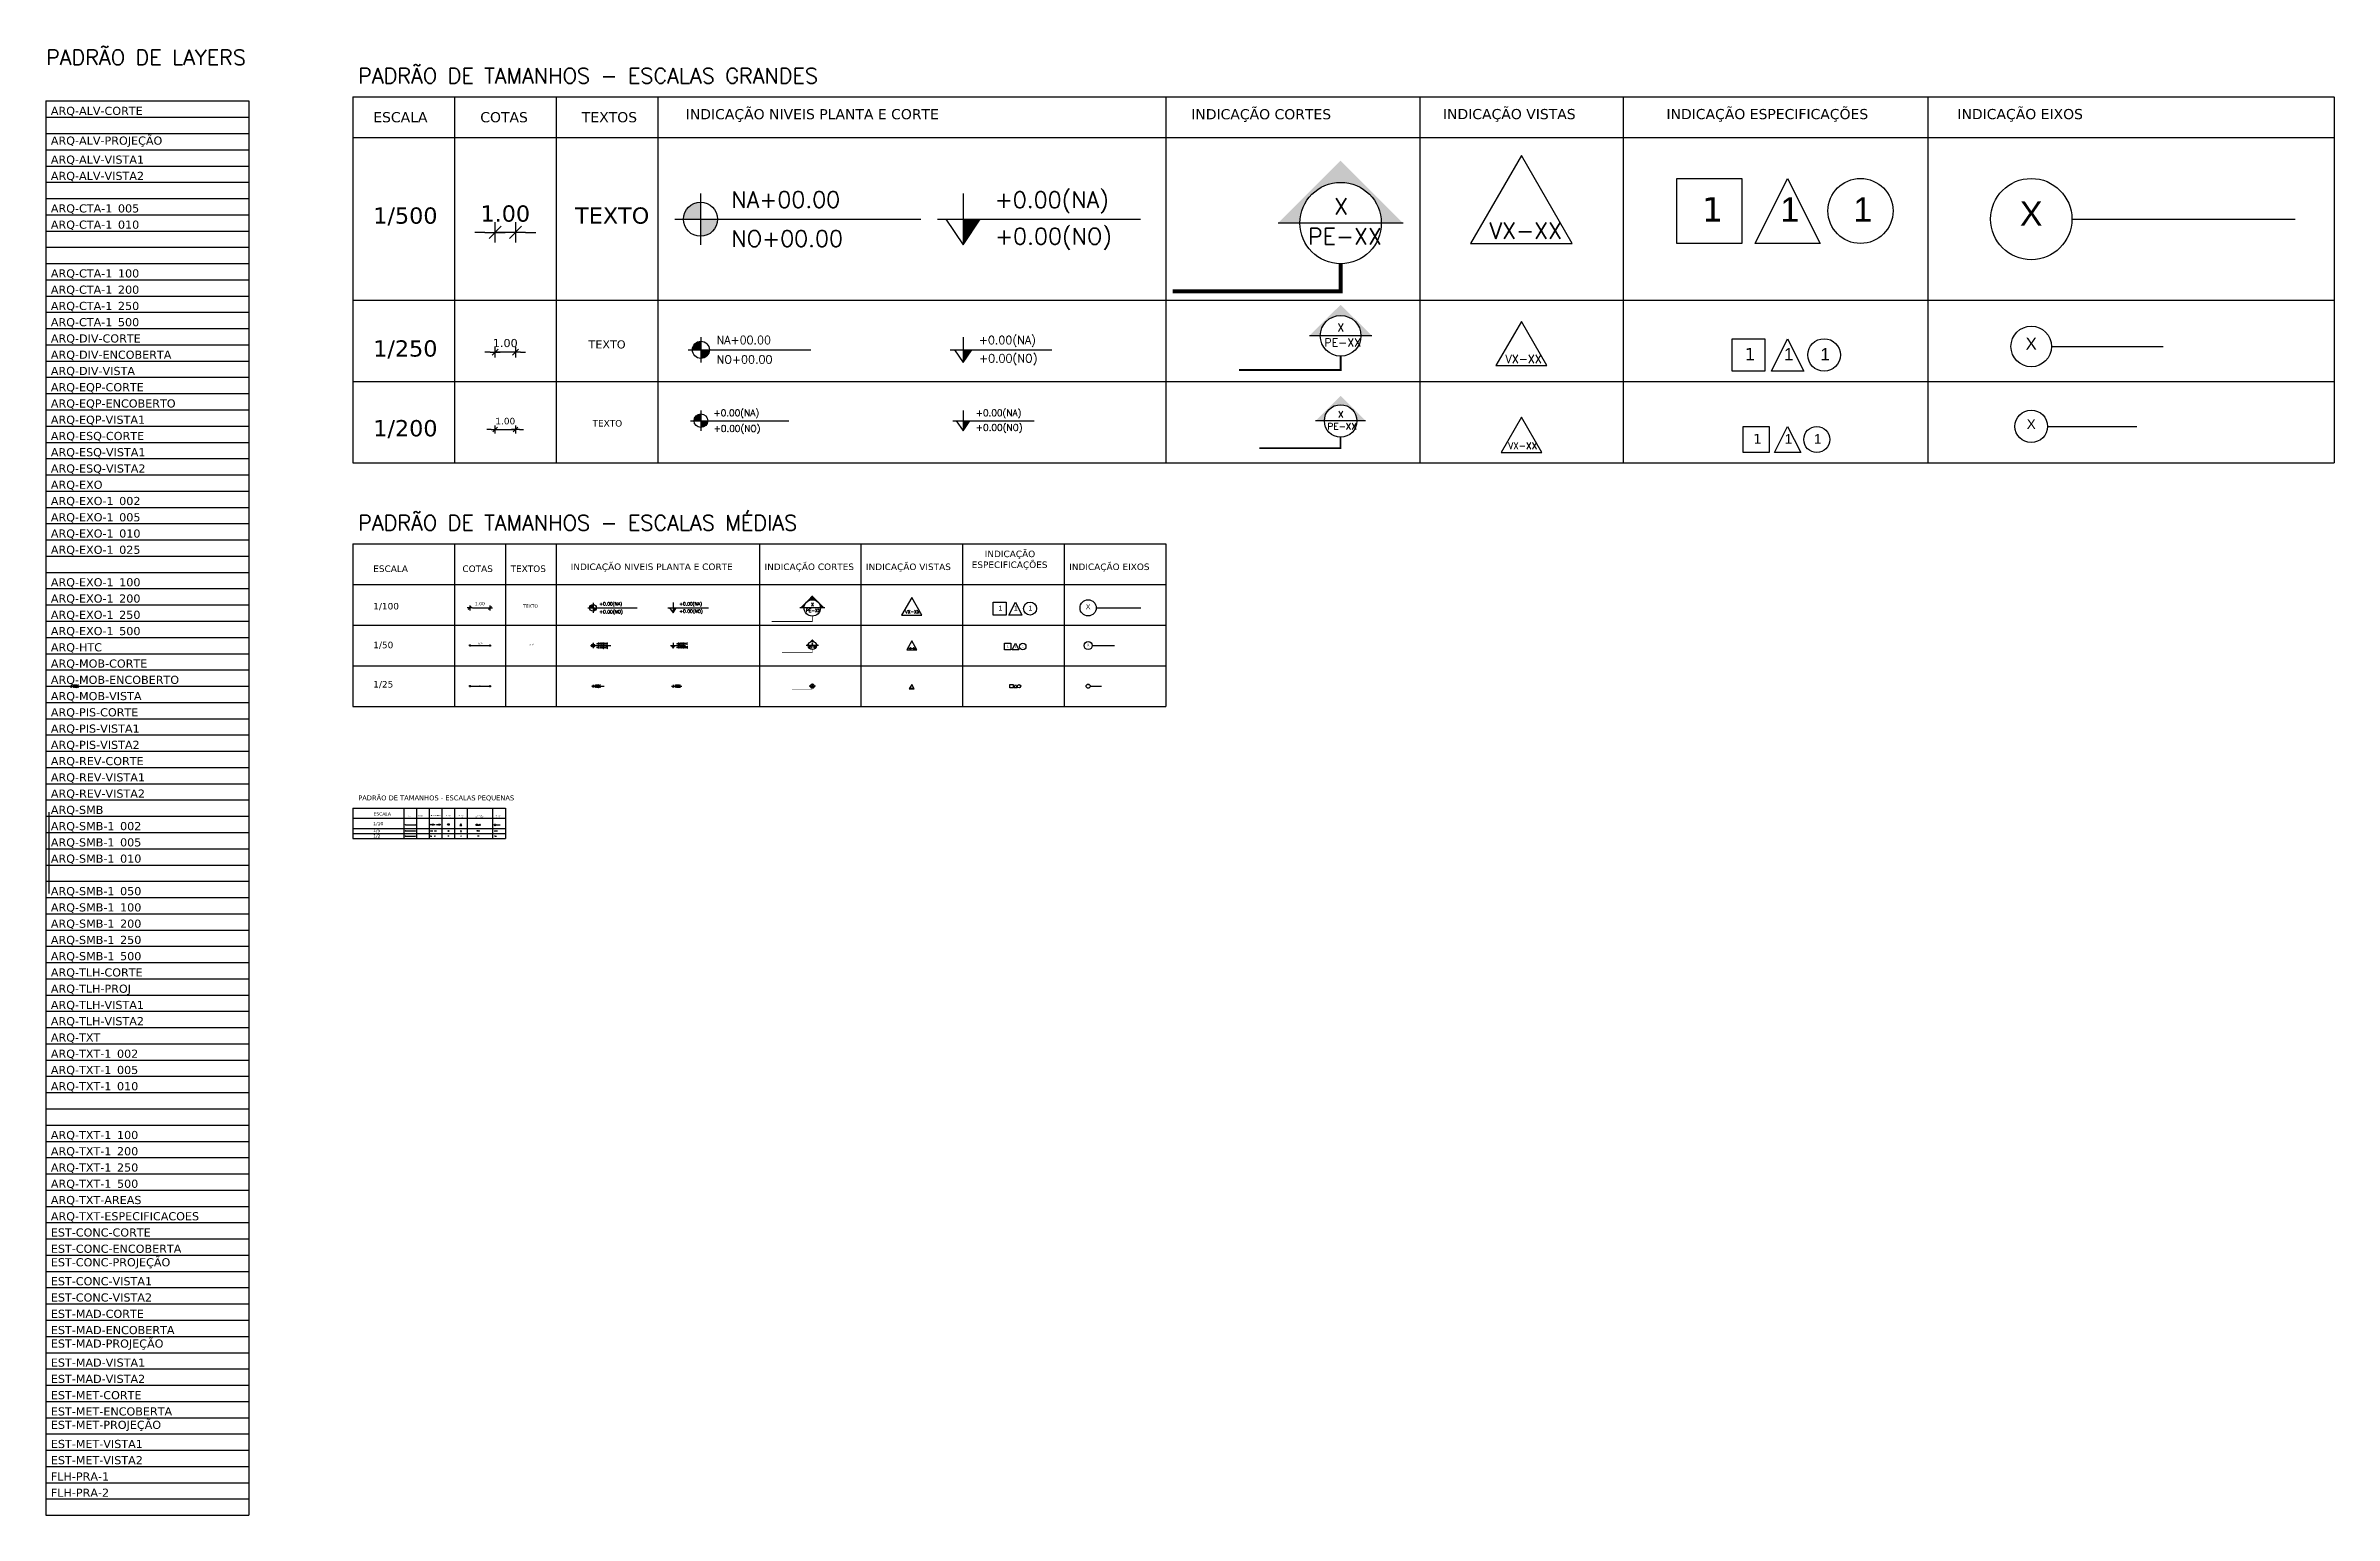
# Model space of a CAD drawing. Header units: inches. Extents: x -64 to 509, y -100 to 268.
# Drawn here: x -63.6 to 49, y 195.8 to 268.1 of the extents above; entities that cross this region are included whole.
import ezdxf

# ---------------------------------------------------------------- set-up
doc = ezdxf.new("R2010")
doc.units = ezdxf.units.IN
doc.header["$MEASUREMENT"] = 0
doc.header["$PDMODE"] = 35
for name, pattern in [('C5', [60, 50, -5, 0, -5]), ('CONTINU', [0]), ('DASHDOT', [1, 0.5, -0.25, 0, -0.25]), ('HIDDEN', [0.375, 0.25, -0.125]), ('TRAÇO-2PTOS_P', [0.625, 0.25, -0.125, 0, -0.125, 0, -0.125])]:
    doc.linetypes.add(name, pattern=pattern)
for name, color, linetype in [('ARQ-ALV-CORTE', 5, 'Continuous'), ('ARQ-ALV-PROJEÇÃO', 8, 'TRAÇO-2PTOS_P'), ('ARQ-ALV-VISTA1', 1, 'Continuous'), ('ARQ-ALV-VISTA2', 2, 'Continuous'), ('ARQ-CTA-1_005', 1, 'Continuous'), ('ARQ-CTA-1_010', 1, 'Continuous'), ('ARQ-CTA-1_025', 1, 'Continuous'), ('ARQ-CTA-1_050', 1, 'Continuous'), ('ARQ-CTA-1_100', 1, 'Continuous'), ('ARQ-CTA-1_200', 1, 'Continuous'), ('ARQ-CTA-1_250', 1, 'Continuous'), ('ARQ-CTA-1_500', 1, 'Continuous'), ('ARQ-DIV-CORTE', 2, 'Continuous'), ('ARQ-DIV-ENCOBERTA', 8, 'HIDDEN'), ('ARQ-DIV-VISTA', 1, 'Continuous'), ('ARQ-EQP-CORTE', 2, 'Continuous'), ('ARQ-EQP-ENCOBERTO', 8, 'HIDDEN'), ('ARQ-EQP-VISTA', 1, 'Continuous'), ('ARQ-ESQ-CORTE', 3, 'Continuous'), ('ARQ-ESQ-VISTA1', 2, 'Continuous'), ('ARQ-ESQ-VISTA2', 1, 'Continuous'), ('ARQ-EXO', 251, 'C5'), ('ARQ-EXO-1_002', 251, 'C5'), ('ARQ-EXO-1_005', 251, 'C5'), ('ARQ-EXO-1_010', 251, 'C5'), ('ARQ-EXO-1_025', 251, 'C5'), ('ARQ-EXO-1_050', 251, 'C5'), ('ARQ-EXO-1_100', 251, 'C5'), ('ARQ-EXO-1_200', 251, 'C5'), ('ARQ-EXO-1_250', 251, 'C5'), ('ARQ-EXO-1_500', 251, 'C5'), ('ARQ-HTC', 9, 'Continuous'), ('ARQ-MOB-CORTE', 2, 'Continuous'), ('ARQ-MOB-ENCOBERTO', 252, 'HIDDEN'), ('ARQ-MOB-VISTA', 1, 'Continuous'), ('ARQ-PIS-VISTA1', 1, 'Continuous'), ('ARQ-PIS-VISTA2', 2, 'Continuous'), ('ARQ-REV-CORTE', 30, 'Continuous'), ('ARQ-REV-VISTA1', 30, 'Continuous'), ('ARQ-REV-VISTA2', 30, 'Continuous'), ('ARQ-SMB', 1, 'Continuous'), ('ARQ-SMB-1_002', 1, 'Continuous'), ('ARQ-SMB-1_005', 1, 'Continuous'), ('ARQ-SMB-1_010', 1, 'Continuous'), ('ARQ-SMB-1_025', 1, 'Continuous'), ('ARQ-SMB-1_050', 1, 'Continuous'), ('ARQ-SMB-1_100', 1, 'Continuous'), ('ARQ-SMB-1_200', 1, 'Continuous'), ('ARQ-SMB-1_250', 1, 'Continuous'), ('ARQ-SMB-1_500', 1, 'Continuous'), ('ARQ-TLH-CORTE', 4, 'Continuous'), ('ARQ-TLH-PROJ', 8, 'TRAÇO-2PTOS_P'), ('ARQ-TLH-VISTA1', 2, 'Continuous'), ('ARQ-TLH-VISTA2', 1, 'Continuous'), ('ARQ-TXT', 2, 'Continuous'), ('ARQ-TXT-1_002', 2, 'Continuous'), ('ARQ-TXT-1_005', 2, 'Continuous'), ('ARQ-TXT-1_010', 2, 'Continuous'), ('ARQ-TXT-1_025', 2, 'Continuous'), ('ARQ-TXT-1_050', 2, 'Continuous'), ('ARQ-TXT-1_100', 2, 'Continuous'), ('ARQ-TXT-1_200', 2, 'Continuous'), ('ARQ-TXT-1_250', 2, 'Continuous'), ('ARQ-TXT-1_500', 2, 'Continuous'), ('ARQ-TXT-AREAS', 2, 'Continuous'), ('ARQ-TXT-ESPECIFICACOES', 2, 'Continuous'), ('EST-CONC-CORTE', 6, 'Continuous'), ('EST-CONC-ENCOBERTA', 9, 'HIDDEN'), ('EST-CONC-PROJEÇÃO', 252, 'TRAÇO-2PTOS_P'), ('EST-CONC-VISTA1', 3, 'Continuous'), ('EST-CONC-VISTA2', 2, 'Continuous'), ('EST-MAD-CORTE', 4, 'Continuous'), ('EST-MAD-ENCOBERTA', 9, 'HIDDEN'), ('EST-MAD-PROJEÇÃO', 251, 'TRAÇO-2PTOS_P'), ('EST-MAD-VISTA1', 2, 'Continuous'), ('EST-MAD-VISTA2', 1, 'Continuous'), ('EST-MET-CORTE', 5, 'Continuous'), ('EST-MET-ENCOBERTA', 9, 'HIDDEN'), ('EST-MET-PROJEÇÃO', 253, 'TRAÇO-2PTOS_P'), ('EST-MET-VISTA1', 1, 'Continuous'), ('EST-MET-VISTA2', 8, 'Continuous'), ('FLH-PRA-01', 1, 'Continuous'), ('FLH-PRA-02', 6, 'Continuous')]:
    doc.layers.add(name, color=color, linetype=linetype)
doc.layers.add('ARQ-PIS-CORTE', color=2, linetype='Continuous', plot=False)
doc.styles.add('A20', font='arial.ttf', dxfattribs={"height": 0.2})
doc.styles.add('ESC-50-A20', font='romans.shx', dxfattribs={"height": 0.1})
doc.styles.add('FNDE Texto Cota 0005', font='verdana.ttf', dxfattribs={"height": 0.008})
doc.styles.add('FNDE Texto Cota 0010', font='verdana.ttf', dxfattribs={"height": 0.016})
doc.styles.add('FNDE Texto Cota 0025', font='verdana.ttf', dxfattribs={"height": 0.04})
doc.styles.add('FNDE Texto Cota 0050', font='verdana.ttf', dxfattribs={"height": 0.08})
doc.styles.add('FNDE Texto Cota 0100', font='verdana.ttf', dxfattribs={"height": 0.16})
doc.styles.add('FNDE Texto Cota 0200', font='verdana.ttf', dxfattribs={"height": 0.32})
doc.styles.add('FNDE Texto Cota 0250', font='verdana.ttf', dxfattribs={"height": 0.4})
doc.styles.add('FNDE Texto Cota 0500', font='verdana.ttf', dxfattribs={"height": 0.8})
doc.styles.get("Standard").update_dxf_attribs({"font": 'verdana.ttf'})
doc.dimstyles.new('FNDE 1-0005', dxfattribs={"dimscale": 2.5, "dimtxt": 0.008, "dimasz": 0.0025, "dimexe": 0.15, "dimexo": 0.15, "dimgap": 0.0025, "dimtad": 1, "dimzin": 4, "dimdsep": 46, "dimtxsty": 'FNDE Texto Cota 0005', "dimblk": 'tic', "dimcen": 0.15, "dimdle": 0.15, "dimse1": 1, "dimse2": 1, "dimclrd": 251, "dimclre": 251, "dimclrt": 256, "dimaunit": 1, "dimadec": 3, "dimazin": 0, "dimtfac": 1, "dimtix": 1, "dimtmove": 2, "dimatfit": 3, "dimldrblk": 'tic', "dimfxl": 0.15, "dimtvp": 1, "dimtolj": 1, "dimtzin": 0, "dimarcsym": 0})
doc.dimstyles.new('FNDE 1-0010', dxfattribs={"dimscale": 2.5, "dimtxt": 0.016, "dimasz": 0.005, "dimexe": 0.15, "dimexo": 0.15, "dimgap": 0.005, "dimtad": 1, "dimzin": 4, "dimdsep": 46, "dimtxsty": 'FNDE Texto Cota 0010', "dimblk": 'tic', "dimcen": 0.15, "dimdle": 0.15, "dimse1": 1, "dimse2": 1, "dimclrd": 251, "dimclre": 251, "dimclrt": 256, "dimaunit": 1, "dimadec": 3, "dimazin": 0, "dimtfac": 1, "dimtix": 1, "dimtmove": 2, "dimatfit": 3, "dimldrblk": 'tic', "dimfxl": 0.15, "dimtvp": 1, "dimtolj": 1, "dimtzin": 0, "dimarcsym": 0})
doc.dimstyles.new('FNDE 1-0025', dxfattribs={"dimscale": 5, "dimtxt": 0.04, "dimasz": 0.01, "dimexe": 0.15, "dimexo": 0.15, "dimgap": 0.005, "dimtad": 1, "dimzin": 1, "dimdsep": 46, "dimtxsty": 'FNDE Texto Cota 0025', "dimblk": 'tic', "dimcen": 0.015, "dimdle": 0.15, "dimse1": 1, "dimse2": 1, "dimclrd": 251, "dimclre": 251, "dimclrt": 256, "dimaunit": 1, "dimadec": 3, "dimazin": 0, "dimtfac": 1, "dimtix": 1, "dimtmove": 2, "dimatfit": 3, "dimldrblk": 'tic', "dimfxl": 0.15, "dimtvp": 1, "dimtolj": 1, "dimtzin": 0, "dimarcsym": 0})
doc.dimstyles.new('FNDE 1-0050', dxfattribs={"dimscale": 5, "dimtxt": 0.08, "dimasz": 0.01, "dimexe": 0.15, "dimexo": 0.15, "dimgap": 0.01, "dimtad": 1, "dimzin": 1, "dimdsep": 46, "dimtxsty": 'FNDE Texto Cota 0050', "dimblk": 'tic', "dimcen": 0.015, "dimdle": 0.15, "dimse1": 1, "dimse2": 1, "dimclrd": 251, "dimclre": 251, "dimclrt": 256, "dimaunit": 1, "dimadec": 3, "dimazin": 0, "dimtfac": 1, "dimtix": 1, "dimtmove": 2, "dimatfit": 3, "dimldrblk": 'tic', "dimfxl": 0.15, "dimtvp": 1, "dimtolj": 1, "dimtzin": 0, "dimarcsym": 0})
doc.dimstyles.new('FNDE 1-0100', dxfattribs={"dimscale": 2.5, "dimtxt": 0.16, "dimasz": 0.05, "dimexe": 0.15, "dimexo": 0.15, "dimgap": 0.05, "dimtad": 1, "dimzin": 4, "dimdsep": 46, "dimtxsty": 'FNDE Texto Cota 0100', "dimblk": 'tic', "dimcen": 0.15, "dimdle": 0.15, "dimse1": 1, "dimse2": 1, "dimclrd": 251, "dimclre": 251, "dimclrt": 256, "dimaunit": 1, "dimadec": 3, "dimazin": 0, "dimtfac": 1, "dimtix": 1, "dimtmove": 2, "dimatfit": 3, "dimldrblk": 'tic', "dimfxl": 0.15, "dimtvp": 1, "dimtolj": 1, "dimtzin": 0, "dimarcsym": 0})
doc.dimstyles.new('FNDE 1-0200', dxfattribs={"dimscale": 2.5, "dimtxt": 0.32, "dimasz": 0.08, "dimexe": 0.15, "dimexo": 0.15, "dimgap": 0.1, "dimtad": 1, "dimzin": 4, "dimdsep": 46, "dimtxsty": 'FNDE Texto Cota 0200', "dimblk": 'tic', "dimcen": 0.15, "dimdle": 0.15, "dimse1": 1, "dimse2": 1, "dimclrd": 251, "dimclre": 251, "dimclrt": 256, "dimaunit": 1, "dimadec": 3, "dimazin": 0, "dimtfac": 1, "dimtix": 1, "dimtmove": 2, "dimatfit": 3, "dimldrblk": 'tic', "dimfxl": 0.15, "dimtvp": 1, "dimtolj": 1, "dimtzin": 0, "dimarcsym": 0})
doc.dimstyles.new('FNDE 1-0250', dxfattribs={"dimscale": 2.5, "dimtxt": 0.4, "dimasz": 0.1, "dimexe": 0.15, "dimexo": 0.15, "dimgap": 0.1, "dimtad": 1, "dimzin": 4, "dimdsep": 46, "dimtxsty": 'FNDE Texto Cota 0250', "dimblk": 'tic', "dimcen": 0.15, "dimdle": 0.15, "dimse1": 1, "dimse2": 1, "dimclrd": 251, "dimclre": 251, "dimclrt": 256, "dimaunit": 1, "dimadec": 3, "dimazin": 0, "dimtfac": 1, "dimtix": 1, "dimtmove": 2, "dimatfit": 3, "dimldrblk": 'tic', "dimfxl": 0.15, "dimtvp": 1, "dimtolj": 1, "dimtzin": 0, "dimarcsym": 0})
doc.dimstyles.new('FNDE 1-0500', dxfattribs={"dimscale": 5, "dimtxt": 0.8, "dimasz": 0.1, "dimexe": 0.15, "dimexo": 0.15, "dimgap": 0.1, "dimtad": 1, "dimzin": 1, "dimdsep": 46, "dimtxsty": 'FNDE Texto Cota 0500', "dimblk": 'tic', "dimcen": 0.15, "dimdle": 0.15, "dimse1": 1, "dimse2": 1, "dimclrd": 251, "dimclre": 251, "dimclrt": 256, "dimaunit": 1, "dimadec": 3, "dimazin": 0, "dimtfac": 1, "dimtix": 1, "dimtmove": 2, "dimatfit": 3, "dimldrblk": 'tic', "dimfxl": 0.15, "dimtvp": 1, "dimtolj": 1, "dimtzin": 0, "dimarcsym": 0})

msp = doc.modelspace()

# ---------------------------------------------------------------- texts
at = {"layer": 'ARQ-ALV-CORTE', "insert": (-63.382, 265.09), "char_height": 0.4, "attachment_point": 1}
msp.add_mtext_dynamic_manual_height_columns('{\\fVerdana|b0|i0|c0|p34;ARQ-ALV-CORTE}', width=14.41568, gutter_width=12.5, heights=[0], dxfattribs=at)
at = {"layer": 'ARQ-ALV-PROJEÇÃO', "insert": (-63.382, 263.625), "char_height": 0.4, "attachment_point": 1}
msp.add_mtext_dynamic_manual_height_columns('{\\fVerdana|b0|i0|c0|p34;ARQ-ALV-PROJEÇÃO}', width=14.41568, gutter_width=12.5, heights=[0], dxfattribs=at)
at = {"layer": 'ARQ-ALV-VISTA1', "insert": (-63.382, 262.69), "char_height": 0.4, "attachment_point": 1}
msp.add_mtext_dynamic_manual_height_columns('{\\fVerdana|b0|i0|c0|p34;ARQ-ALV-VISTA1}', width=14.41568, gutter_width=12.5, heights=[0], dxfattribs=at)
at = {"layer": 'ARQ-ALV-VISTA2', "insert": (-63.382, 261.89), "char_height": 0.4, "attachment_point": 1}
msp.add_mtext_dynamic_manual_height_columns('{\\fVerdana|b0|i0|c0|p34;ARQ-ALV-VISTA2}', width=14.41568, gutter_width=12.5, heights=[0], dxfattribs=at)
at = {"layer": 'ARQ-CTA-1_005', "insert": (-63.382, 260.29), "char_height": 0.4, "attachment_point": 1}
msp.add_mtext_dynamic_manual_height_columns('{\\fVerdana|b0|i0|c0|p34;ARQ-CTA-1_005}', width=14.41568, gutter_width=12.5, heights=[0], dxfattribs=at)
at = {"layer": 'ARQ-CTA-1_010', "insert": (-63.382, 259.49), "char_height": 0.4, "attachment_point": 1}
msp.add_mtext_dynamic_manual_height_columns('{\\fVerdana|b0|i0|c0|p34;ARQ-CTA-1_010}', width=14.41568, gutter_width=12.5, heights=[0], dxfattribs=at)
at = {"layer": 'ARQ-CTA-1_100', "insert": (-63.382, 257.09), "char_height": 0.4, "attachment_point": 1}
msp.add_mtext_dynamic_manual_height_columns('{\\fVerdana|b0|i0|c0|p34;ARQ-CTA-1_100}', width=14.41568, gutter_width=12.5, heights=[0], dxfattribs=at)
at = {"layer": 'ARQ-CTA-1_200', "insert": (-63.382, 256.29), "char_height": 0.4, "attachment_point": 1}
msp.add_mtext_dynamic_manual_height_columns('{\\fVerdana|b0|i0|c0|p34;ARQ-CTA-1_200}', width=14.41568, gutter_width=12.5, heights=[0], dxfattribs=at)
at = {"layer": 'ARQ-CTA-1_250', "insert": (-63.382, 255.49), "char_height": 0.4, "attachment_point": 1}
msp.add_mtext_dynamic_manual_height_columns('{\\fVerdana|b0|i0|c0|p34;ARQ-CTA-1_250}', width=14.41568, gutter_width=12.5, heights=[0], dxfattribs=at)
at = {"layer": 'ARQ-CTA-1_500', "insert": (-63.382, 254.69), "char_height": 0.4, "attachment_point": 1}
msp.add_mtext_dynamic_manual_height_columns('{\\fVerdana|b0|i0|c0|p34;ARQ-CTA-1_500}', width=14.41568, gutter_width=12.5, heights=[0], dxfattribs=at)
at = {"layer": 'ARQ-DIV-CORTE', "insert": (-63.382, 253.89), "char_height": 0.4, "attachment_point": 1}
msp.add_mtext_dynamic_manual_height_columns('{\\fVerdana|b0|i0|c0|p34;ARQ-DIV-CORTE}', width=14.41568, gutter_width=12.5, heights=[0], dxfattribs=at)
at = {"layer": 'ARQ-DIV-ENCOBERTA', "insert": (-63.382, 253.09), "char_height": 0.4, "attachment_point": 1}
msp.add_mtext_dynamic_manual_height_columns('{\\fVerdana|b0|i0|c0|p34;ARQ-DIV-ENCOBERTA}', width=14.41568, gutter_width=12.5, heights=[0], dxfattribs=at)
at = {"layer": 'ARQ-DIV-VISTA', "insert": (-63.382, 252.29), "char_height": 0.4, "attachment_point": 1}
msp.add_mtext_dynamic_manual_height_columns('{\\fVerdana|b0|i0|c0|p34;ARQ-DIV-VISTA}', width=14.41568, gutter_width=12.5, heights=[0], dxfattribs=at)
at = {"layer": 'ARQ-EQP-CORTE', "insert": (-63.382, 251.49), "char_height": 0.4, "attachment_point": 1}
msp.add_mtext_dynamic_manual_height_columns('{\\fVerdana|b0|i0|c0|p34;ARQ-EQP-CORTE}', width=14.41568, gutter_width=12.5, heights=[0], dxfattribs=at)
at = {"layer": 'ARQ-EQP-ENCOBERTO', "insert": (-63.382, 250.69), "char_height": 0.4, "attachment_point": 1}
msp.add_mtext_dynamic_manual_height_columns('{\\fVerdana|b0|i0|c0|p34;ARQ-EQP-ENCOBERTO}', width=14.41568, gutter_width=12.5, heights=[0], dxfattribs=at)
at = {"layer": 'ARQ-EQP-VISTA', "insert": (-63.382, 249.89), "char_height": 0.4, "attachment_point": 1}
msp.add_mtext_dynamic_manual_height_columns('{\\fVerdana|b0|i0|c0|p34;ARQ-EQP-VISTA1}', width=14.41568, gutter_width=12.5, heights=[0], dxfattribs=at)
at = {"layer": 'ARQ-ESQ-CORTE', "insert": (-63.382, 249.09), "char_height": 0.4, "attachment_point": 1}
msp.add_mtext_dynamic_manual_height_columns('{\\fVerdana|b0|i0|c0|p34;ARQ-ESQ-CORTE}', width=14.41568, gutter_width=12.5, heights=[0], dxfattribs=at)
at = {"layer": 'ARQ-ESQ-VISTA1', "insert": (-63.382, 248.29), "char_height": 0.4, "attachment_point": 1}
msp.add_mtext_dynamic_manual_height_columns('{\\fVerdana|b0|i0|c0|p34;ARQ-ESQ-VISTA1}', width=14.41568, gutter_width=12.5, heights=[0], dxfattribs=at)
at = {"layer": 'ARQ-ESQ-VISTA2', "insert": (-63.382, 247.49), "char_height": 0.4, "attachment_point": 1}
msp.add_mtext_dynamic_manual_height_columns('{\\fVerdana|b0|i0|c0|p34;ARQ-ESQ-VISTA2}', width=14.41568, gutter_width=12.5, heights=[0], dxfattribs=at)
at = {"layer": 'ARQ-EXO', "insert": (-63.382, 246.69), "char_height": 0.4, "attachment_point": 1}
msp.add_mtext_dynamic_manual_height_columns('{\\fVerdana|b0|i0|c0|p34;ARQ-EXO}', width=14.41568, gutter_width=12.5, heights=[0], dxfattribs=at)
at = {"layer": 'ARQ-EXO-1_002', "insert": (-63.382, 245.89), "char_height": 0.4, "attachment_point": 1}
msp.add_mtext_dynamic_manual_height_columns('{\\fVerdana|b0|i0|c0|p34;ARQ-EXO-1_002}', width=14.41568, gutter_width=12.5, heights=[0], dxfattribs=at)
at = {"layer": 'ARQ-EXO-1_005', "insert": (-63.382, 245.09), "char_height": 0.4, "attachment_point": 1}
msp.add_mtext_dynamic_manual_height_columns('{\\fVerdana|b0|i0|c0|p34;ARQ-EXO-1_005}', width=14.41568, gutter_width=12.5, heights=[0], dxfattribs=at)
at = {"layer": 'ARQ-EXO-1_010', "insert": (-63.382, 244.29), "char_height": 0.4, "attachment_point": 1}
msp.add_mtext_dynamic_manual_height_columns('{\\fVerdana|b0|i0|c0|p34;ARQ-EXO-1_010}', width=14.41568, gutter_width=12.5, heights=[0], dxfattribs=at)
at = {"layer": 'ARQ-EXO-1_025', "insert": (-63.382, 243.49), "char_height": 0.4, "attachment_point": 1}
msp.add_mtext_dynamic_manual_height_columns('{\\fVerdana|b0|i0|c0|p34;ARQ-EXO-1_025}', width=14.41568, gutter_width=12.5, heights=[0], dxfattribs=at)
at = {"layer": 'ARQ-EXO-1_100', "insert": (-63.382, 241.89), "char_height": 0.4, "attachment_point": 1}
msp.add_mtext_dynamic_manual_height_columns('{\\fVerdana|b0|i0|c0|p34;ARQ-EXO-1_100}', width=14.41568, gutter_width=12.5, heights=[0], dxfattribs=at)
at = {"layer": 'ARQ-EXO-1_200', "insert": (-63.382, 241.09), "char_height": 0.4, "attachment_point": 1}
msp.add_mtext_dynamic_manual_height_columns('{\\fVerdana|b0|i0|c0|p34;ARQ-EXO-1_200}', width=14.41568, gutter_width=12.5, heights=[0], dxfattribs=at)
at = {"layer": 'ARQ-EXO-1_250', "insert": (-63.382, 240.29), "char_height": 0.4, "attachment_point": 1}
msp.add_mtext_dynamic_manual_height_columns('{\\fVerdana|b0|i0|c0|p34;ARQ-EXO-1_250}', width=14.41568, gutter_width=12.5, heights=[0], dxfattribs=at)
at = {"layer": 'ARQ-EXO-1_500', "insert": (-63.382, 239.49), "char_height": 0.4, "attachment_point": 1}
msp.add_mtext_dynamic_manual_height_columns('{\\fVerdana|b0|i0|c0|p34;ARQ-EXO-1_500}', width=14.41568, gutter_width=12.5, heights=[0], dxfattribs=at)
at = {"layer": 'ARQ-HTC', "insert": (-63.382, 238.69), "char_height": 0.4, "attachment_point": 1}
msp.add_mtext_dynamic_manual_height_columns('{\\fVerdana|b0|i0|c0|p34;ARQ-HTC}', width=14.41568, gutter_width=12.5, heights=[0], dxfattribs=at)
at = {"layer": 'ARQ-MOB-CORTE', "insert": (-63.382, 237.89), "char_height": 0.4, "attachment_point": 1}
msp.add_mtext_dynamic_manual_height_columns('{\\fVerdana|b0|i0|c0|p34;ARQ-MOB-CORTE}', width=14.41568, gutter_width=12.5, heights=[0], dxfattribs=at)
at = {"layer": 'ARQ-MOB-ENCOBERTO', "insert": (-63.382, 237.09), "char_height": 0.4, "attachment_point": 1}
msp.add_mtext_dynamic_manual_height_columns('{\\fVerdana|b0|i0|c0|p34;ARQ-MOB-ENCOBERTO}', width=14.41568, gutter_width=12.5, heights=[0], dxfattribs=at)
at = {"layer": 'ARQ-MOB-VISTA', "insert": (-63.382, 236.29), "char_height": 0.4, "attachment_point": 1}
msp.add_mtext_dynamic_manual_height_columns('{\\fVerdana|b0|i0|c0|p34;ARQ-MOB-VISTA}', width=14.41568, gutter_width=12.5, heights=[0], dxfattribs=at)
at = {"layer": 'ARQ-PIS-CORTE', "insert": (-63.382, 235.49), "char_height": 0.4, "attachment_point": 1}
msp.add_mtext_dynamic_manual_height_columns('{\\fVerdana|b0|i0|c0|p34;ARQ-PIS-CORTE}', width=14.41568, gutter_width=12.5, heights=[0], dxfattribs=at)
at = {"layer": 'ARQ-PIS-VISTA1', "insert": (-63.382, 234.69), "char_height": 0.4, "attachment_point": 1}
msp.add_mtext_dynamic_manual_height_columns('{\\fVerdana|b0|i0|c0|p34;ARQ-PIS-VISTA1}', width=14.41568, gutter_width=12.5, heights=[0], dxfattribs=at)
at = {"layer": 'ARQ-PIS-VISTA2', "insert": (-63.382, 233.89), "char_height": 0.4, "attachment_point": 1}
msp.add_mtext_dynamic_manual_height_columns('{\\fVerdana|b0|i0|c0|p34;ARQ-PIS-VISTA2}', width=14.41568, gutter_width=12.5, heights=[0], dxfattribs=at)
at = {"layer": 'ARQ-REV-CORTE', "insert": (-63.382, 233.09), "char_height": 0.4, "attachment_point": 1}
msp.add_mtext_dynamic_manual_height_columns('{\\fVerdana|b0|i0|c0|p34;ARQ-REV-CORTE}', width=14.41568, gutter_width=12.5, heights=[0], dxfattribs=at)
at = {"layer": 'ARQ-REV-VISTA1', "insert": (-63.382, 232.29), "char_height": 0.4, "attachment_point": 1}
msp.add_mtext_dynamic_manual_height_columns('{\\fVerdana|b0|i0|c0|p34;ARQ-REV-VISTA1}', width=14.41568, gutter_width=12.5, heights=[0], dxfattribs=at)
at = {"layer": 'ARQ-REV-VISTA2', "insert": (-63.382, 231.49), "char_height": 0.4, "attachment_point": 1}
msp.add_mtext_dynamic_manual_height_columns('{\\fVerdana|b0|i0|c0|p34;ARQ-REV-VISTA2}', width=14.41568, gutter_width=12.5, heights=[0], dxfattribs=at)
at = {"layer": 'ARQ-SMB', "insert": (-63.382, 230.69), "char_height": 0.4, "attachment_point": 1}
msp.add_mtext_dynamic_manual_height_columns('{\\fVerdana|b0|i0|c0|p34;ARQ-SMB}', width=14.41568, gutter_width=12.5, heights=[0], dxfattribs=at)
at = {"layer": 'ARQ-SMB-1_002', "insert": (-63.382, 229.89), "char_height": 0.4, "attachment_point": 1}
msp.add_mtext_dynamic_manual_height_columns('{\\fVerdana|b0|i0|c0|p34;ARQ-SMB-1_002}', width=14.41568, gutter_width=12.5, heights=[0], dxfattribs=at)
at = {"layer": 'ARQ-SMB-1_002', "style": 'ESC-50-A20'}
for tag, p, s in [('+0.00(NA)', (-44.682, 229.204), 'NA'), ('+0.00(NO)', (-44.682, 229.196), 'NO'), ('+0.00(NA)', (-44.495, 229.204), 'NA'), ('+0.00(NO)', (-44.495, 229.196), 'NO')]:
    msp.add_attdef(tag, p, s, height=0.0032, dxfattribs=at)
at = {"layer": 'ARQ-SMB-1_005', "insert": (-63.382, 229.09), "char_height": 0.4, "attachment_point": 1}
msp.add_mtext_dynamic_manual_height_columns('{\\fVerdana|b0|i0|c0|p34;ARQ-SMB-1_005}', width=14.41568, gutter_width=12.5, heights=[0], dxfattribs=at)
at = {"layer": 'ARQ-SMB-1_005', "style": 'ESC-50-A20'}
for tag, p, s in [('+0.00(NA)', (-44.673, 229.457), 'NA'), ('+0.00(NO)', (-44.673, 229.438), 'NO'), ('+0.00(NA)', (-44.475, 229.457), 'NA'), ('+0.00(NO)', (-44.475, 229.439), 'NO')]:
    msp.add_attdef(tag, p, s, height=0.008, dxfattribs=at)
at = {"layer": 'ARQ-SMB-1_010', "insert": (-63.382, 228.29), "char_height": 0.4, "attachment_point": 1}
msp.add_mtext_dynamic_manual_height_columns('{\\fVerdana|b0|i0|c0|p34;ARQ-SMB-1_010}', width=14.41568, gutter_width=12.5, heights=[0], dxfattribs=at)
at = {"layer": 'ARQ-SMB-1_010', "style": 'ESC-50-A20'}
for tag, p, s in [('+0.00(NA)', (-44.658, 229.777), 'NA'), ('+0.00(NO)', (-44.657, 229.738), 'NO'), ('+0.00(NA)', (-44.347, 229.776), 'NA'), ('+0.00(NO)', (-44.347, 229.74), 'NO')]:
    msp.add_attdef(tag, p, s, height=0.016, dxfattribs=at)
at = {"layer": 'ARQ-SMB-1_025', "style": 'ESC-50-A20'}
for tag, p, s in [('+0.00(NA)', (-62.312, 236.604), 'NA'), ('+0.00(NO)', (-62.311, 236.514), 'NO'), ('+0.00(NA)', (-36.624, 236.604), 'NA'), ('+0.00(NO)', (-36.623, 236.509), 'NO'), ('+0.00(NA)', (-32.689, 236.604), 'NA'), ('+0.00(NO)', (-32.688, 236.514), 'NO')]:
    msp.add_attdef(tag, p, s, height=0.04, dxfattribs=at)
at = {"layer": 'ARQ-SMB-1_050', "insert": (-63.382, 226.69), "char_height": 0.4, "attachment_point": 1}
msp.add_mtext_dynamic_manual_height_columns('{\\fVerdana|b0|i0|c0|p34;ARQ-SMB-1_050}', width=14.41568, gutter_width=12.5, heights=[0], dxfattribs=at)
at = {"layer": 'ARQ-SMB-1_050', "style": 'ESC-50-A20'}
for tag, p, s in [('+0.00(NA)', (-36.546, 238.633), 'NA'), ('+0.00(NO)', (-36.544, 238.441), 'NO'), ('+0.00(NA)', (-32.611, 238.632), 'NA'), ('+0.00(NO)', (-32.61, 238.452), 'NO')]:
    msp.add_attdef(tag, p, s, height=0.08, dxfattribs=at)
at = {"layer": 'ARQ-SMB-1_100', "insert": (-63.382, 225.89), "char_height": 0.4, "attachment_point": 1}
msp.add_mtext_dynamic_manual_height_columns('{\\fVerdana|b0|i0|c0|p34;ARQ-SMB-1_100}', width=14.41568, gutter_width=12.5, heights=[0], dxfattribs=at)
at = {"layer": 'ARQ-SMB-1_100', "style": 'ESC-50-A20'}
for tag, p, s in [('+0.00(NA)', (-36.39, 240.544), 'NA'), ('+0.00(NO)', (-36.387, 240.161), 'NO'), ('+0.00(NA)', (-32.456, 240.544), 'NA'), ('+0.00(NO)', (-32.452, 240.184), 'NO')]:
    msp.add_attdef(tag, p, s, height=0.16, dxfattribs=at)
at = {"layer": 'ARQ-SMB-1_200', "insert": (-63.382, 225.09), "char_height": 0.4, "attachment_point": 1}
msp.add_mtext_dynamic_manual_height_columns('{\\fVerdana|b0|i0|c0|p34;ARQ-SMB-1_200}', width=14.41568, gutter_width=12.5, heights=[0], dxfattribs=at)
at = {"layer": 'ARQ-SMB-1_200', "style": 'ESC-50-A20'}
for tag, p, s in [('+0.00(NA)', (-30.774, 249.867), 'NA'), ('+0.00(NA)', (-17.87, 249.866), 'NA'), ('+0.00(NO)', (-30.767, 249.1), 'NO'), ('+0.00(NO)', (-17.863, 249.146), 'NO')]:
    msp.add_attdef(tag, p, s, height=0.32, dxfattribs=at)
at = {"layer": 'ARQ-SMB-1_250', "insert": (-63.382, 224.29), "char_height": 0.4, "attachment_point": 1}
msp.add_mtext_dynamic_manual_height_columns('{\\fVerdana|b0|i0|c0|p34;ARQ-SMB-1_250}', width=14.41568, gutter_width=12.5, heights=[0], dxfattribs=at)
at = {"layer": 'ARQ-SMB-1_250', "style": 'ESC-50-A20'}
for tag, p, s in [('NA+00.00', (-30.619, 253.413), 'NA'), ('+0.00(NA)', (-17.714, 253.411), 'NA'), ('NO+00.00', (-30.618, 252.455), 'NO'), ('+0.00(NO)', (-17.706, 252.511), 'NO')]:
    msp.add_attdef(tag, p, s, height=0.4, dxfattribs=at)
at = {"layer": 'ARQ-SMB-1_500', "insert": (-63.382, 223.49), "char_height": 0.4, "attachment_point": 1}
msp.add_mtext_dynamic_manual_height_columns('{\\fVerdana|b0|i0|c0|p34;ARQ-SMB-1_500}', width=14.41568, gutter_width=12.5, heights=[0], dxfattribs=at)
at = {"layer": 'ARQ-SMB-1_500', "style": 'ESC-50-A20'}
for tag, p, s in [('NA+00.00', (-29.892, 260.121), 'NA'), ('+0.00(NA)', (-16.935, 260.116), 'NA'), ('+0.00(NO)', (-16.919, 258.316), 'NO'), ('NO+00.00', (-29.89, 258.204), 'NO')]:
    msp.add_attdef(tag, p, s, height=0.8, dxfattribs=at)
at = {"layer": 'ARQ-TLH-CORTE', "insert": (-63.382, 222.69), "char_height": 0.4, "attachment_point": 1}
msp.add_mtext_dynamic_manual_height_columns('{\\fVerdana|b0|i0|c0|p34;ARQ-TLH-CORTE}', width=14.41568, gutter_width=12.5, heights=[0], dxfattribs=at)
at = {"layer": 'ARQ-TLH-PROJ', "insert": (-63.382, 221.89), "char_height": 0.4, "attachment_point": 1}
msp.add_mtext_dynamic_manual_height_columns('{\\fVerdana|b0|i0|c0|p34;ARQ-TLH-PROJ}', width=14.41568, gutter_width=12.5, heights=[0], dxfattribs=at)
at = {"layer": 'ARQ-TLH-VISTA1', "insert": (-63.382, 221.09), "char_height": 0.4, "attachment_point": 1}
msp.add_mtext_dynamic_manual_height_columns('{\\fVerdana|b0|i0|c0|p34;ARQ-TLH-VISTA1}', width=14.41568, gutter_width=12.5, heights=[0], dxfattribs=at)
at = {"layer": 'ARQ-TLH-VISTA2', "insert": (-63.382, 220.29), "char_height": 0.4, "attachment_point": 1}
msp.add_mtext_dynamic_manual_height_columns('{\\fVerdana|b0|i0|c0|p34;ARQ-TLH-VISTA2}', width=14.41568, gutter_width=12.5, heights=[0], dxfattribs=at)
at = {"layer": 'ARQ-TXT', "attachment_point": 1, "style": 'ESC-50-A20'}
for s, width, gutter_width, insert, char_height in [('PADRÃO DE LAYERS', 12.96658, 12.5, (-63.618, 267.897), 0.75), ('PADRÃO DE TAMANHOS - ESCALAS GRANDES', 27.26483, 12.5, (-48.258, 266.993), 0.75), ('{\\fVerdana|b0|i0|c0|p34;ESCALA}', 8.52818, 0.5, (-47.517, 264.828), 0.5), ('{\\fVerdana|b0|i0|c0|p34;COTAS}', 8.52818, 0.5, (-42.251, 264.828), 0.5), ('{\\fVerdana|b0|i0|c0|p34;TEXTOS}', 8.52818, 0.5, (-37.251, 264.828), 0.5), ('{\\fVerdana|b0|i0|c0|p34;INDICAÇÃO NIVEIS PLANTA E CORTE}', 16.94727, 0.5, (-32.14, 264.977), 0.5), ('{\\fVerdana|b0|i0|c0|p34;INDICAÇÃO CORTES}', 8.52818, 0.5, (-7.264, 264.974), 0.5), ('{\\fVerdana|b0|i0|c0|p34;INDICAÇÃO VISTAS}', 8.52818, 0.5, (5.121, 264.982), 0.5), ('{\\fVerdana|b0|i0|c0|p34;INDICAÇÃO ESPECIFICAÇÕES}', 10.59994, 0.5, (16.12, 264.982), 0.5), ('{\\fVerdana|b0|i0|c0|p34;INDICAÇÃO EIXOS}', 10.59994, 0.5, (30.437, 264.982), 0.5), ('{\\fVerdana|b0|i0|c0|p34;1/500}', 8.52818, 0.5, (-47.517, 260.138), 0.8), ('{\\fVerdana|b0|i0|c0|p34;1/250}', 8.52818, 0.5, (-47.52, 253.597), 0.8), ('{\\fVerdana|b0|i0|c0|p34;1/200}', 8.52818, 0.5, (-47.517, 249.673), 0.8), ('PADRÃO DE TAMANHOS - ESCALAS MÉDIAS', 23.10605, 12.5, (-48.258, 244.993), 0.75), ('\\pi4.0261;{\\fVerdana|b0|i0|c0|p34;INDICAÇÃO \\P\\pi3.3867;ESPECIFICAÇÕES}', 10.59994, 0.5, (-21.454, 243.246), 0.32), ('{\\fVerdana|b0|i0|c0|p34;ESCALA}', 8.52818, 0.5, (-47.517, 242.518), 0.32), ('{\\fVerdana|b0|i0|c0|p34;COTAS}', 8.52818, 0.5, (-43.13, 242.518), 0.32), ('{\\fVerdana|b0|i0|c0|p34;TEXTOS}', 8.52818, 0.5, (-40.759, 242.518), 0.32), ('{\\fVerdana|b0|i0|c0|p34;INDICAÇÃO NIVEIS PLANTA E CORTE}', 16.94727, 0.5, (-37.801, 242.614), 0.32), ('{\\fVerdana|b0|i0|c0|p34;INDICAÇÃO CORTES}', 16.94727, 0.5, (-28.264, 242.612), 0.32), ('{\\fVerdana|b0|i0|c0|p34;INDICAÇÃO VISTAS}', 8.52818, 0.5, (-23.272, 242.612), 0.32), ('{\\fVerdana|b0|i0|c0|p34;INDICAÇÃO EIXOS}', 8.52818, 0.5, (-13.272, 242.612), 0.32), ('{\\fVerdana|b0|i0|c0|p34;1/100}', 8.52818, 0.5, (-47.517, 240.673), 0.32), ('{\\fVerdana|b0|i0|c0|p34;1/50}', 8.52818, 0.5, (-47.517, 238.764), 0.32), ('{\\fVerdana|b0|i0|c0|p34;1/25}', 8.52818, 0.5, (-47.517, 236.828), 0.32), ('{\\fVerdana|b0|i0|c0|p34;PADRÃO DE TAMANHOS - ESCALAS PEQUENAS}', 28.46315, 12.5, (-48.258, 231.198), 0.24), ('{\\fVerdana|b0|i0|c0|p34;1/10}', 8.52818, 0.5, (-47.517, 229.896), 0.16), ('{\\fVerdana|b0|i0|c0|p34;ESCALA}', 8.52818, 0.5, (-47.502, 230.368), 0.16), ('{\\fVerdana|b0|i0|c0|p34;COTAS}', 8.52818, 0.5, (-45.882, 230.207), 0.04), ('{\\fVerdana|b0|i0|c0|p34;TEXTOS}', 8.52818, 0.5, (-45.293, 230.216), 0.04), ('{\\fVerdana|b0|i0|c0|p34;INDICAÇÃO NIVEIS}', 16.94727, 0.5, (-44.718, 230.23), 0.04), ('\\pi0.77816;{\\fVerdana|b0|i0|c0|p34;INDICAÇÃO\\P\\pi0.82739;CORTES}', 1.87478, 0.5, (-44.742, 230.222), 0.04), ('\\pi0.77816;{\\fVerdana|b0|i0|c0|p34;INDICAÇÃO\\P\\pi0.82556; VISTAS}', 1.87478, 0.5, (-44.117, 230.226), 0.04), ('\\pi0.86032;{\\fVerdana|b0|i0|c0|p34;INDICAÇÃO\\P\\pi0.7804;ESPECIFICAÇÕES}', 2.03911, 0.5, (-43.31, 230.228), 0.04), ('\\pi0.86032;{\\fVerdana|b0|i0|c0|p34;INDICAÇÃO\\P\\pi0.93555;EIXOS}', 2.03911, 0.5, (-42.378, 230.226), 0.04), ('{\\fVerdana|b0|i0|c0|p34;1/5}', 8.52818, 0.5, (-47.517, 229.553), 0.16), ('{\\fVerdana|b0|i0|c0|p34;1/2}', 8.52818, 0.5, (-47.517, 229.281), 0.16)]:
    msp.add_mtext_dynamic_manual_height_columns(s, width=width, gutter_width=gutter_width, heights=[0], dxfattribs=dict(at, insert=insert, char_height=char_height))
at = {"layer": 'ARQ-TXT', "insert": (-63.382, 219.49), "char_height": 0.4, "attachment_point": 1}
msp.add_mtext_dynamic_manual_height_columns('{\\fVerdana|b0|i0|c0|p34;ARQ-TXT}', width=14.41568, gutter_width=12.5, heights=[0], dxfattribs=at)
at = {"layer": 'ARQ-TXT-1_002', "insert": (-45.087, 229.205), "char_height": 0.0032, "attachment_point": 1, "style": 'ESC-50-A20'}
msp.add_mtext_dynamic_manual_height_columns('{\\fVerdana|b0|i0|c0|p34;TEXTO}', width=8.52818, gutter_width=0.5, heights=[0], dxfattribs=at)
at = {"layer": 'ARQ-TXT-1_002', "attachment_point": 1}
for s, insert, char_height, width, style in [('VX-XX', (-43.211, 229.195), 0.0032, 1.70564, 'ESC-50-A20'), ('{\\fVerdana|b0|i0|c0|p34;1}', (-42.362, 229.204), 0.0048, 0.00345, 'A20'), ('1', (-42.346, 229.204), 0.0048, 0.00345, 'A20'), ('1', (-42.332, 229.204), 0.0048, 0.00345, 'A20'), ('X', (-41.527, 229.206), 0.006, 0.00431, 'A20')]:
    msp.add_mtext(s, dxfattribs=dict(at, insert=insert, char_height=char_height, width=width, style=style))
at = {"layer": 'ARQ-TXT-1_002', "insert": (-63.382, 218.69), "char_height": 0.4, "attachment_point": 1}
msp.add_mtext_dynamic_manual_height_columns('{\\fVerdana|b0|i0|c0|p34;ARQ-TXT-1_002}', width=14.41568, gutter_width=12.5, heights=[0], dxfattribs=at)
at = {"layer": 'ARQ-TXT-1_005', "insert": (-45.098, 229.46), "char_height": 0.008, "attachment_point": 1, "style": 'ESC-50-A20'}
msp.add_mtext_dynamic_manual_height_columns('{\\fVerdana|b0|i0|c0|p34;TEXTO}', width=8.52818, gutter_width=0.5, heights=[0], dxfattribs=at)
at = {"layer": 'ARQ-TXT-1_005', "attachment_point": 1}
for s, insert, char_height, width, style in [('PE-XX', (-43.834, 229.449), 0.008, 0.42641, 'ESC-50-A20'), ('X', (-43.821, 229.464), 0.008, 0.42641, 'ESC-50-A20'), ('VX-XX', (-43.221, 229.442), 0.008, 4.26409, 'ESC-50-A20'), ('{\\fVerdana|b0|i0|c0|p34;1}', (-42.387, 229.458), 0.012, 0.00863, 'A20'), ('1', (-42.348, 229.458), 0.012, 0.00863, 'A20'), ('1', (-42.313, 229.458), 0.012, 0.00863, 'A20'), ('X', (-41.53, 229.46), 0.012, 0.00863, 'A20')]:
    msp.add_mtext(s, dxfattribs=dict(at, insert=insert, char_height=char_height, width=width, style=style))
at = {"layer": 'ARQ-TXT-1_005', "insert": (-63.382, 217.89), "char_height": 0.4, "attachment_point": 1}
msp.add_mtext_dynamic_manual_height_columns('{\\fVerdana|b0|i0|c0|p34;ARQ-TXT-1_005}', width=14.41568, gutter_width=12.5, heights=[0], dxfattribs=at)
at = {"layer": 'ARQ-TXT-1_010', "attachment_point": 1}
for s, insert, char_height, width, style in [('PE-XX', (-43.85, 229.761), 0.016, 0.85282, 'ESC-50-A20'), ('X', (-43.824, 229.79), 0.016, 0.85282, 'ESC-50-A20'), ('VX-XX', (-43.237, 229.744), 0.016, 8.52818, 'ESC-50-A20'), ('{\\fVerdana|b0|i0|c0|p34;1}', (-42.429, 229.765), 0.024, 0.01725, 'A20'), ('1', (-42.352, 229.765), 0.024, 0.01725, 'A20'), ('1', (-42.28, 229.765), 0.024, 0.01725, 'A20'), ('X', (-41.536, 229.769), 0.024, 0.01725, 'A20')]:
    msp.add_mtext(s, dxfattribs=dict(at, insert=insert, char_height=char_height, width=width, style=style))
at = {"layer": 'ARQ-TXT-1_010', "insert": (-63.382, 217.09), "char_height": 0.4, "attachment_point": 1}
msp.add_mtext_dynamic_manual_height_columns('{\\fVerdana|b0|i0|c0|p34;ARQ-TXT-1_010}', width=14.41568, gutter_width=12.5, heights=[0], dxfattribs=at)
at = {"layer": 'ARQ-TXT-1_025', "insert": (-39.882, 236.618), "char_height": 0.04, "attachment_point": 1, "style": 'ESC-50-A20'}
msp.add_mtext_dynamic_manual_height_columns('{\\fVerdana|b0|i0|c0|p34;TEXTO}', width=8.52818, gutter_width=0.5, heights=[0], dxfattribs=at)
at = {"layer": 'ARQ-TXT-1_025', "attachment_point": 1}
for s, insert, char_height, width, style in [('PE-XX', (-25.988, 236.564), 0.04, 2.13204, 'ESC-50-A20'), ('X', (-25.923, 236.638), 0.04, 2.13204, 'ESC-50-A20'), ('{\\fVerdana|b0|i0|c0|p34;1}', (-16.126, 236.61), 0.06, 0.04313, 'A20'), ('1', (-15.933, 236.61), 0.06, 0.04313, 'A20'), ('1', (-15.753, 236.61), 0.06, 0.04313, 'A20'), ('X', (-12.364, 236.62), 0.06, 0.04313, 'A20'), ('VX-XX', (-21.096, 236.49), 0.04, 8.52818, 'ESC-50-A20')]:
    msp.add_mtext(s, dxfattribs=dict(at, insert=insert, char_height=char_height, width=width, style=style))
at = {"layer": 'ARQ-TXT-1_050', "insert": (-39.967, 238.66), "char_height": 0.08, "attachment_point": 1, "style": 'ESC-50-A20'}
msp.add_mtext_dynamic_manual_height_columns('{\\fVerdana|b0|i0|c0|p34;TEXTO}', width=8.52818, gutter_width=0.5, heights=[0], dxfattribs=at)
at = {"layer": 'ARQ-TXT-1_050', "attachment_point": 1}
for s, insert, char_height, width, style in [('PE-XX', (-26.068, 238.551), 0.08, 4.26409, 'ESC-50-A20'), ('X', (-25.939, 238.699), 0.08, 4.26409, 'ESC-50-A20'), ('VX-XX', (-21.174, 238.474), 0.08, 8.52818, 'ESC-50-A20'), ('{\\fVerdana|b0|i0|c0|p34;1}', (-16.337, 238.598), 0.12, 0.08625, 'A20'), ('1', (-15.951, 238.598), 0.12, 0.08625, 'A20'), ('1', (-15.592, 238.598), 0.12, 0.08625, 'A20'), ('X', (-12.392, 238.663), 0.12, 0.08625, 'A20')]:
    msp.add_mtext(s, dxfattribs=dict(at, insert=insert, char_height=char_height, width=width, style=style))
at = {"layer": 'ARQ-TXT-1_100', "insert": (-40.14, 240.598), "char_height": 0.16, "attachment_point": 1, "style": 'ESC-50-A20'}
msp.add_mtext_dynamic_manual_height_columns('{\\fVerdana|b0|i0|c0|p34;TEXTO}', width=8.52818, gutter_width=0.5, heights=[0], dxfattribs=at)
at = {"layer": 'ARQ-TXT-1_100', "attachment_point": 1}
for s, insert, char_height, width, style in [('PE-XX', (-26.232, 240.381), 0.16, 8.52818, 'ESC-50-A20'), ('X', (-25.971, 240.676), 0.16, 8.52818, 'ESC-50-A20'), ('VX-XX', (-21.342, 240.321), 0.16, 8.52818, 'ESC-50-A20'), ('{\\fVerdana|b0|i0|c0|p34;1}', (-16.759, 240.532), 0.24, 0.1725, 'A20'), ('1', (-15.987, 240.532), 0.24, 0.1725, 'A20'), ('1', (-15.269, 240.532), 0.24, 0.1725, 'A20'), ('X', (-12.45, 240.606), 0.24, 0.1725, 'A20'), ('PE-XX', (-43.826, 229.2), 0.004, 0.2132, 'ESC-50-A20'), ('X', (-43.819, 229.207), 0.004, 0.2132, 'ESC-50-A20')]:
    msp.add_mtext(s, dxfattribs=dict(at, insert=insert, char_height=char_height, width=width, style=style))
at = {"layer": 'ARQ-TXT-1_100', "insert": (-63.382, 214.69), "char_height": 0.4, "attachment_point": 1}
msp.add_mtext_dynamic_manual_height_columns('{\\fVerdana|b0|i0|c0|p34;ARQ-TXT-1_100}', width=14.41568, gutter_width=12.5, heights=[0], dxfattribs=at)
at = {"layer": 'ARQ-TXT-1_200', "attachment_point": 1}
for s, insert, char_height, width, style in [('X', (-0.04, 250.118), 0.32, 17.05636, 'ESC-50-A20'), ('PE-XX', (-0.563, 249.527), 0.32, 17.05636, 'ESC-50-A20'), ('{\\fVerdana|b0|i0|c0|p34;1}', (20.396, 248.987), 0.48, 0.34501, 'A20'), ('1', (21.94, 248.987), 0.48, 0.34501, 'A20'), ('1', (23.376, 248.987), 0.48, 0.34501, 'A20'), ('X', (33.848, 249.712), 0.48, 0.34501, 'A20'), ('VX-XX', (8.334, 248.565), 0.32, 17.05636, 'ESC-50-A20')]:
    msp.add_mtext(s, dxfattribs=dict(at, insert=insert, char_height=char_height, width=width, style=style))
at = {"layer": 'ARQ-TXT-1_200', "insert": (-36.726, 249.673), "char_height": 0.32, "attachment_point": 1, "style": 'ESC-50-A20'}
msp.add_mtext_dynamic_manual_height_columns('{\\fVerdana|b0|i0|c0|p34;TEXTO}', width=8.52818, gutter_width=0.5, heights=[0], dxfattribs=at)
at = {"layer": 'ARQ-TXT-1_200', "insert": (-63.382, 213.89), "char_height": 0.4, "attachment_point": 1}
msp.add_mtext_dynamic_manual_height_columns('{\\fVerdana|b0|i0|c0|p34;ARQ-TXT-1_200}', width=14.41568, gutter_width=12.5, heights=[0], dxfattribs=at)
at = {"layer": 'ARQ-TXT-1_250', "insert": (-36.924, 253.597), "char_height": 0.4, "attachment_point": 1, "style": 'ESC-50-A20'}
msp.add_mtext_dynamic_manual_height_columns('{\\fVerdana|b0|i0|c0|p34;TEXTO}', width=8.52818, gutter_width=0.5, heights=[0], dxfattribs=at)
at = {"layer": 'ARQ-TXT-1_250', "attachment_point": 1}
for s, insert, char_height, width, style in [('PE-XX', (-0.715, 253.688), 0.4, 8.52818, 'ESC-50-A20'), ('X', (-0.071, 254.427), 0.4, 8.52818, 'ESC-50-A20'), ('X', (33.792, 253.73), 0.6, 0.43126, 'A20'), ('VX-XX', (8.201, 252.881), 0.4, 8.52818, 'ESC-50-A20'), ('{\\fVerdana|b0|i0|c0|p34;1}', (19.974, 253.215), 0.6, 0.43126, 'A20'), ('1', (21.904, 253.215), 0.6, 0.43126, 'A20'), ('1', (23.699, 253.215), 0.6, 0.43126, 'A20')]:
    msp.add_mtext(s, dxfattribs=dict(at, insert=insert, char_height=char_height, width=width, style=style))
at = {"layer": 'ARQ-TXT-1_250', "insert": (-63.382, 213.09), "char_height": 0.4, "attachment_point": 1}
msp.add_mtext_dynamic_manual_height_columns('{\\fVerdana|b0|i0|c0|p34;ARQ-TXT-1_250}', width=14.41568, gutter_width=12.5, heights=[0], dxfattribs=at)
at = {"layer": 'ARQ-TXT-1_500', "insert": (-37.583, 260.138), "char_height": 0.8, "attachment_point": 1, "style": 'ESC-50-A20'}
msp.add_mtext_dynamic_manual_height_columns('{\\fVerdana|b0|i0|c0|p34;TEXTO}', width=8.52818, gutter_width=0.5, heights=[0], dxfattribs=at)
at = {"layer": 'ARQ-TXT-1_500', "attachment_point": 1}
for s, insert, char_height, width, style in [('X', (-0.229, 260.588), 0.8, 8.52818, 'ESC-50-A20'), ('{\\fVerdana|b0|i0|c0|p34;1}', (17.862, 260.641), 1.2, 0.86252, 'A20'), ('1', (21.722, 260.641), 1.2, 0.86252, 'A20'), ('1', (25.313, 260.641), 1.2, 0.86252, 'A20'), ('X', (33.511, 260.432), 1.2, 0.86252, 'A20'), ('PE-XX', (-1.516, 259.111), 0.8, 8.52818, 'ESC-50-A20'), ('VX-XX', (7.42, 259.398), 0.8, 8.52818, 'ESC-50-A20')]:
    msp.add_mtext(s, dxfattribs=dict(at, insert=insert, char_height=char_height, width=width, style=style))
at = {"layer": 'ARQ-TXT-1_500', "insert": (-63.382, 212.29), "char_height": 0.4, "attachment_point": 1}
msp.add_mtext_dynamic_manual_height_columns('{\\fVerdana|b0|i0|c0|p34;ARQ-TXT-1_500}', width=14.41568, gutter_width=12.5, heights=[0], dxfattribs=at)
at = {"layer": 'ARQ-TXT-AREAS', "insert": (-63.382, 211.49), "char_height": 0.4, "attachment_point": 1}
msp.add_mtext_dynamic_manual_height_columns('{\\fVerdana|b0|i0|c0|p34;ARQ-TXT-AREAS}', width=14.41568, gutter_width=12.5, heights=[0], dxfattribs=at)
at = {"layer": 'ARQ-TXT-ESPECIFICACOES', "insert": (-63.382, 210.69), "char_height": 0.4, "attachment_point": 1}
msp.add_mtext_dynamic_manual_height_columns('{\\fVerdana|b0|i0|c0|p34;ARQ-TXT-ESPECIFICACOES}', width=14.41568, gutter_width=12.5, heights=[0], dxfattribs=at)
at = {"layer": 'EST-CONC-CORTE', "insert": (-63.382, 209.893), "char_height": 0.4, "attachment_point": 1}
msp.add_mtext_dynamic_manual_height_columns('{\\fVerdana|b0|i0|c0|p34;EST-CONC-CORTE}', width=14.41568, gutter_width=12.5, heights=[0], dxfattribs=at)
at = {"layer": 'EST-CONC-ENCOBERTA', "insert": (-63.382, 209.093), "char_height": 0.4, "attachment_point": 1}
msp.add_mtext_dynamic_manual_height_columns('{\\fVerdana|b0|i0|c0|p34;EST-CONC-ENCOBERTA}', width=14.41568, gutter_width=12.5, heights=[0], dxfattribs=at)
at = {"layer": 'EST-CONC-PROJEÇÃO', "insert": (-63.382, 208.425), "char_height": 0.4, "attachment_point": 1}
msp.add_mtext_dynamic_manual_height_columns('{\\fVerdana|b0|i0|c0|p34;EST-CONC-PROJEÇÃO}', width=14.41568, gutter_width=12.5, heights=[0], dxfattribs=at)
at = {"layer": 'EST-CONC-VISTA1', "insert": (-63.382, 207.493), "char_height": 0.4, "attachment_point": 1}
msp.add_mtext_dynamic_manual_height_columns('{\\fVerdana|b0|i0|c0|p34;EST-CONC-VISTA1}', width=14.41568, gutter_width=12.5, heights=[0], dxfattribs=at)
at = {"layer": 'EST-CONC-VISTA2', "insert": (-63.382, 206.693), "char_height": 0.4, "attachment_point": 1}
msp.add_mtext_dynamic_manual_height_columns('{\\fVerdana|b0|i0|c0|p34;EST-CONC-VISTA2}', width=14.41568, gutter_width=12.5, heights=[0], dxfattribs=at)
at = {"layer": 'EST-MAD-CORTE', "insert": (-63.382, 205.89), "char_height": 0.4, "attachment_point": 1}
msp.add_mtext_dynamic_manual_height_columns('{\\fVerdana|b0|i0|c0|p34;EST-MAD-CORTE}', width=14.41568, gutter_width=12.5, heights=[0], dxfattribs=at)
at = {"layer": 'EST-MAD-ENCOBERTA', "insert": (-63.382, 205.09), "char_height": 0.4, "attachment_point": 1}
msp.add_mtext_dynamic_manual_height_columns('{\\fVerdana|b0|i0|c0|p34;EST-MAD-ENCOBERTA}', width=14.41568, gutter_width=12.5, heights=[0], dxfattribs=at)
at = {"layer": 'EST-MAD-PROJEÇÃO', "insert": (-63.382, 204.425), "char_height": 0.4, "attachment_point": 1}
msp.add_mtext_dynamic_manual_height_columns('{\\fVerdana|b0|i0|c0|p34;EST-MAD-PROJEÇÃO}', width=14.41568, gutter_width=12.5, heights=[0], dxfattribs=at)
at = {"layer": 'EST-MAD-VISTA1', "insert": (-63.382, 203.487), "char_height": 0.4, "attachment_point": 1}
msp.add_mtext_dynamic_manual_height_columns('{\\fVerdana|b0|i0|c0|p34;EST-MAD-VISTA1}', width=14.41568, gutter_width=12.5, heights=[0], dxfattribs=at)
at = {"layer": 'EST-MAD-VISTA2', "insert": (-63.382, 202.688), "char_height": 0.4, "attachment_point": 1}
msp.add_mtext_dynamic_manual_height_columns('{\\fVerdana|b0|i0|c0|p34;EST-MAD-VISTA2}', width=14.41568, gutter_width=12.5, heights=[0], dxfattribs=at)
at = {"layer": 'EST-MET-CORTE', "insert": (-63.382, 201.886), "char_height": 0.4, "attachment_point": 1}
msp.add_mtext_dynamic_manual_height_columns('{\\fVerdana|b0|i0|c0|p34;EST-MET-CORTE}', width=14.41568, gutter_width=12.5, heights=[0], dxfattribs=at)
at = {"layer": 'EST-MET-ENCOBERTA', "insert": (-63.382, 201.086), "char_height": 0.4, "attachment_point": 1}
msp.add_mtext_dynamic_manual_height_columns('{\\fVerdana|b0|i0|c0|p34;EST-MET-ENCOBERTA}', width=14.41568, gutter_width=12.5, heights=[0], dxfattribs=at)
at = {"layer": 'EST-MET-PROJEÇÃO', "insert": (-63.382, 200.425), "char_height": 0.4, "attachment_point": 1}
msp.add_mtext_dynamic_manual_height_columns('{\\fVerdana|b0|i0|c0|p34;EST-MET-PROJEÇÃO}', width=14.41568, gutter_width=12.5, heights=[0], dxfattribs=at)
at = {"layer": 'EST-MET-VISTA1', "insert": (-63.382, 199.484), "char_height": 0.4, "attachment_point": 1}
msp.add_mtext_dynamic_manual_height_columns('{\\fVerdana|b0|i0|c0|p34;EST-MET-VISTA1}', width=14.41568, gutter_width=12.5, heights=[0], dxfattribs=at)
at = {"layer": 'EST-MET-VISTA2', "insert": (-63.382, 198.685), "char_height": 0.4, "attachment_point": 1}
msp.add_mtext_dynamic_manual_height_columns('{\\fVerdana|b0|i0|c0|p34;EST-MET-VISTA2}', width=14.41568, gutter_width=12.5, heights=[0], dxfattribs=at)
at = {"layer": 'FLH-PRA-01', "insert": (-63.382, 197.884), "char_height": 0.4, "attachment_point": 1}
msp.add_mtext_dynamic_manual_height_columns('{\\fVerdana|b0|i0|c0|p34;FLH-PRA-1}', width=14.41568, gutter_width=12.5, heights=[0], dxfattribs=at)
at = {"layer": 'FLH-PRA-02', "insert": (-63.382, 197.085), "char_height": 0.4, "attachment_point": 1}
msp.add_mtext_dynamic_manual_height_columns('{\\fVerdana|b0|i0|c0|p34;FLH-PRA-2}', width=14.41568, gutter_width=12.5, heights=[0], dxfattribs=at)

# ---------------------------------------------------------------- blocks, each defined once
blk = doc.blocks.new('FNDE-Nível Corte-1_025')
blk.add_hatch(color=251).paths.add_polyline_path([(140.66, -2.48), (140.7, -2.48), (140.66, -2.54)])
at = {"color": 251}
for p, q in [((140.59, -2.48), (141.09, -2.48)), ((140.66, -2.42), (140.66, -2.54))]:
    blk.add_line(p, q, dxfattribs=at)
blk.add_lwpolyline([(140.61, -2.48), (140.66, -2.54), (140.7, -2.48)], dxfattribs=at)
blk = doc.blocks.new('FNDE-Nível Planta-1_050')
at = {"linetype": 'Continuous', "ltscale": 0.5}
h = blk.add_hatch(color=251, dxfattribs=at)
h.paths.add_polyline_path([(135.66, 5.81), (135.66, 5.9, 0.414214), (135.57, 5.81)])
h.paths.add_polyline_path([(135.66, 5.81), (135.66, 5.73, 0.414214), (135.74, 5.81)])
at = {"color": 251}
for p, q in [((135.53, 5.81), (135.74, 5.81)), ((135.66, 5.94), (135.66, 5.69)), ((135.74, 5.81), (136.54, 5.81))]:
    blk.add_line(p, q, dxfattribs=at)
blk.add_circle((135.66, 5.81), 0.084, dxfattribs=at)
blk = doc.blocks.new('tic')
at = {"color": 251}
for p, q in [((-1, 0), (1, 0)), ((0, -1), (0, 1))]:
    blk.add_line(p, q, dxfattribs=at)
blk.add_line((-0.6, -0.6), (0.6, 0.6))
blk = doc.blocks.new('*D526')
at = {"layer": 'ARQ-CTA-1_500', "color": 251, "lineweight": -2}
for p, q in [((-42.02, 258.91), (-42.52, 258.91)), ((-40.52, 258.91), (-41.52, 258.91)), ((-40.02, 258.91), (-39.52, 258.91))]:
    blk.add_line(p, q, dxfattribs=at)
at = {"layer": 'DEFPOINTS', "color": 0}
for p in [(-41.52, 258.91), (-41.52, 255.58), (-40.52, 255.58)]:
    blk.add_point(p, dxfattribs=at)
at = {"layer": 'ARQ-CTA-1_500', "color": 251, "lineweight": -2, "xscale": 0.5, "yscale": 0.5, "zscale": 0.5}
blk.add_blockref('tic', (-41.52, 258.91), dxfattribs=at)
at = {"layer": 'ARQ-CTA-1_500', "color": 251, "lineweight": -2, "xscale": 0.5, "yscale": 0.5, "zscale": 0.5, "rotation": 180}
blk.add_blockref('tic', (-40.52, 258.91), dxfattribs=at)
at = {"layer": 'ARQ-CTA-1_500', "insert": (-41.02, 259.83), "char_height": 0.8, "attachment_point": 5, "style": 'FNDE Texto Cota 0500'}
blk.add_mtext('\\A1;1.00', dxfattribs=at)
blk = doc.blocks.new('*D527')
at = {"layer": 'ARQ-CTA-1_250', "color": 251, "lineweight": -2}
for p, q in [((-41.77, 253.01), (-42.02, 253.01)), ((-40.52, 253.01), (-41.52, 253.01)), ((-40.27, 253.01), (-40.02, 253.01))]:
    blk.add_line(p, q, dxfattribs=at)
at = {"layer": 'DEFPOINTS', "color": 0}
for p in [(-41.52, 253.01), (-41.52, 251.58), (-40.52, 251.58)]:
    blk.add_point(p, dxfattribs=at)
at = {"layer": 'ARQ-CTA-1_250', "color": 251, "lineweight": -2, "xscale": 0.25, "yscale": 0.25, "zscale": 0.25}
blk.add_blockref('tic', (-41.52, 253.01), dxfattribs=at)
at = {"layer": 'ARQ-CTA-1_250', "color": 251, "lineweight": -2, "xscale": 0.25, "yscale": 0.25, "zscale": 0.25, "rotation": 180}
blk.add_blockref('tic', (-40.52, 253.01), dxfattribs=at)
at = {"layer": 'ARQ-CTA-1_250', "insert": (-41.02, 253.46), "char_height": 0.4, "attachment_point": 5, "style": 'FNDE Texto Cota 0250'}
blk.add_mtext('\\A1;1.00', dxfattribs=at)
blk = doc.blocks.new('*D528')
at = {"layer": 'ARQ-CTA-1_050', "color": 251, "lineweight": -2}
blk.add_line((-42.72, 238.58), (-41.82, 238.58), dxfattribs=at)
at = {"layer": 'DEFPOINTS', "color": 0}
for p in [(-41.77, 238.58), (-42.77, 237.58), (-41.77, 237.58)]:
    blk.add_point(p, dxfattribs=at)
at = {"layer": 'ARQ-CTA-1_050', "color": 251, "lineweight": -2, "xscale": 0.05, "yscale": 0.05, "zscale": 0.05, "rotation": 180}
blk.add_blockref('tic', (-42.77, 238.58), dxfattribs=at)
at = {"layer": 'ARQ-CTA-1_050', "color": 251, "lineweight": -2, "xscale": 0.05, "yscale": 0.05, "zscale": 0.05}
blk.add_blockref('tic', (-41.77, 238.58), dxfattribs=at)
at = {"layer": 'ARQ-CTA-1_050', "insert": (-42.27, 238.67), "char_height": 0.08, "attachment_point": 5, "style": 'FNDE Texto Cota 0050'}
blk.add_mtext('\\A1;1.00', dxfattribs=at)
blk = doc.blocks.new('*D529')
at = {"layer": 'ARQ-CTA-1_025', "color": 251, "lineweight": -2}
blk.add_line((-42.72, 236.58), (-41.82, 236.58), dxfattribs=at)
at = {"layer": 'DEFPOINTS', "color": 0}
for p in [(-41.77, 236.58), (-42.77, 235.58), (-41.77, 235.58)]:
    blk.add_point(p, dxfattribs=at)
at = {"layer": 'ARQ-CTA-1_025', "color": 251, "lineweight": -2, "xscale": 0.05, "yscale": 0.05, "zscale": 0.05, "rotation": 180}
blk.add_blockref('tic', (-42.77, 236.58), dxfattribs=at)
at = {"layer": 'ARQ-CTA-1_025', "color": 251, "lineweight": -2, "xscale": 0.05, "yscale": 0.05, "zscale": 0.05}
blk.add_blockref('tic', (-41.77, 236.58), dxfattribs=at)
at = {"layer": 'ARQ-CTA-1_025', "insert": (-42.27, 236.62), "char_height": 0.04, "attachment_point": 5, "style": 'FNDE Texto Cota 0025'}
blk.add_mtext('\\A1;1.00', dxfattribs=at)
blk = doc.blocks.new('*D530')
at = {"layer": 'ARQ-CTA-1_100', "color": 251, "lineweight": -2}
blk.add_line((-42.64, 240.43), (-41.89, 240.43), dxfattribs=at)
at = {"layer": 'DEFPOINTS', "color": 0}
for p in [(-41.77, 240.43), (-42.77, 239.58), (-41.77, 239.58)]:
    blk.add_point(p, dxfattribs=at)
at = {"layer": 'ARQ-CTA-1_100', "color": 251, "lineweight": -2, "xscale": 0.125, "yscale": 0.125, "zscale": 0.125, "rotation": 180}
blk.add_blockref('tic', (-42.77, 240.43), dxfattribs=at)
at = {"layer": 'ARQ-CTA-1_100', "color": 251, "lineweight": -2, "xscale": 0.125, "yscale": 0.125, "zscale": 0.125}
blk.add_blockref('tic', (-41.77, 240.43), dxfattribs=at)
at = {"layer": 'ARQ-CTA-1_100', "insert": (-42.27, 240.64), "char_height": 0.16, "attachment_point": 5, "style": 'FNDE Texto Cota 0100'}
blk.add_mtext('\\A1;1.00', dxfattribs=at)
blk = doc.blocks.new('*D531')
at = {"layer": 'ARQ-CTA-1_010', "color": 251, "lineweight": -2}
blk.add_line((-45.93, 229.76), (-45.45, 229.76), dxfattribs=at)
at = {"layer": 'DEFPOINTS', "color": 0}
for p in [(-45.44, 229.76), (-45.94, 229.58), (-45.44, 229.58)]:
    blk.add_point(p, dxfattribs=at)
at = {"layer": 'ARQ-CTA-1_010', "color": 251, "lineweight": -2, "xscale": 0.0125, "yscale": 0.0125, "zscale": 0.0125, "rotation": 180}
blk.add_blockref('tic', (-45.94, 229.76), dxfattribs=at)
at = {"layer": 'ARQ-CTA-1_010', "color": 251, "lineweight": -2, "xscale": 0.0125, "yscale": 0.0125, "zscale": 0.0125}
blk.add_blockref('tic', (-45.44, 229.76), dxfattribs=at)
at = {"layer": 'ARQ-CTA-1_010', "insert": (-45.69, 229.78), "char_height": 0.016, "attachment_point": 5, "style": 'FNDE Texto Cota 0010'}
blk.add_mtext('\\A1;.50', dxfattribs=at)
blk = doc.blocks.new('FNDE-Nível Planta-1_250')
at = {"linetype": 'Continuous', "ltscale": 0.5}
h = blk.add_hatch(color=251, dxfattribs=at)
h.paths.add_polyline_path([(135.66, 10.3), (135.66, 10.72, 0.414214), (135.24, 10.3)])
h.paths.add_polyline_path([(135.66, 10.3), (135.66, 9.88, 0.414214), (136.08, 10.3)])
at = {"color": 251}
for p, q in [((135.03, 10.3), (136.08, 10.3)), ((135.66, 10.93), (135.66, 9.67)), ((136.08, 10.3), (141.07, 10.3))]:
    blk.add_line(p, q, dxfattribs=at)
blk.add_circle((135.66, 10.3), 0.42, dxfattribs=at)
blk = doc.blocks.new('FNDE-Nível Planta-1_025')
at = {"linetype": 'Continuous', "ltscale": 0.5}
h = blk.add_hatch(color=251, dxfattribs=at)
h.paths.add_polyline_path([(135.66, 3.81), (135.66, 3.86, 0.414214), (135.61, 3.81)])
h.paths.add_polyline_path([(135.66, 3.81), (135.66, 3.77, 0.414214), (135.7, 3.81)])
at = {"color": 251}
for p, q in [((135.59, 3.81), (135.7, 3.81)), ((135.66, 3.88), (135.66, 3.75)), ((135.7, 3.81), (136.2, 3.81))]:
    blk.add_line(p, q, dxfattribs=at)
blk.add_circle((135.66, 3.81), 0.042, dxfattribs=at)
blk = doc.blocks.new('FNDE-Nível Planta-1_500')
at = {"linetype": 'Continuous', "ltscale": 0.5}
h = blk.add_hatch(color=251, dxfattribs=at)
h.paths.add_polyline_path([(135.64, 16.73), (135.64, 17.57, 0.414214), (134.8, 16.73)])
h.paths.add_polyline_path([(135.64, 16.73), (135.64, 15.89, 0.414214), (136.48, 16.73)])
at = {"color": 251}
for p, q in [((135.64, 17.99), (135.64, 15.47)), ((134.38, 16.73), (136.48, 16.73)), ((136.48, 16.73), (146.48, 16.73))]:
    blk.add_line(p, q, dxfattribs=at)
blk.add_circle((135.64, 16.73), 0.84, dxfattribs=at)
blk = doc.blocks.new('FNDE-Nível Planta-1_100')
at = {"linetype": 'Continuous', "ltscale": 0.5}
h = blk.add_hatch(color=251, dxfattribs=at)
h.paths.add_polyline_path([(135.657, 7.813), (135.657, 7.981, 0.414214), (135.489, 7.813)])
h.paths.add_polyline_path([(135.657, 7.813), (135.657, 7.645, 0.414214), (135.825, 7.813)])
at = {"color": 251}
for p, q in [((135.657, 8.065), (135.657, 7.561)), ((135.405, 7.813), (135.825, 7.813)), ((135.825, 7.813), (137.824, 7.813))]:
    blk.add_line(p, q, dxfattribs=at)
blk.add_circle((135.657, 7.813), 0.168, dxfattribs=at)
blk = doc.blocks.new('FNDE-Nível Planta-1_010')
at = {"linetype": 'Continuous', "ltscale": 0.5}
h = blk.add_hatch(color=251, dxfattribs=at)
h.paths.add_polyline_path([(135.66, 1.81), (135.66, 1.83, 0.414214), (135.64, 1.81)])
h.paths.add_polyline_path([(135.66, 1.81), (135.66, 1.8, 0.414214), (135.67, 1.81)])
at = {"color": 251}
for p, q in [((135.63, 1.81), (135.67, 1.81)), ((135.66, 1.84), (135.66, 1.79)), ((135.67, 1.81), (135.87, 1.81))]:
    blk.add_line(p, q, dxfattribs=at)
blk.add_circle((135.66, 1.81), 0.0168, dxfattribs=at)
blk = doc.blocks.new('FNDE-Ind Corte-1_500')
blk.add_hatch(color=251).paths.add_polyline_path([(265.53, 16.54), (266.61, 16.54, -1), (270.61, 16.54), (271.68, 16.54), (268.61, 19.61)])
at = {"color": 251, "linetype": 'Continuous'}
blk.add_line((271.68, 16.54), (265.53, 16.54), dxfattribs=at)
blk.add_circle((268.61, 16.54), 2, dxfattribs=at)
blk = doc.blocks.new('FNDE-Nível Corte-1_100')
blk.add_hatch(color=251).paths.add_polyline_path([(140.66, 1.81), (140.82, 1.81), (140.66, 1.56)])
at = {"color": 251}
for p, q in [((140.4, 1.81), (142.4, 1.81)), ((140.66, 2.07), (140.66, 1.56))]:
    blk.add_line(p, q, dxfattribs=at)
blk.add_lwpolyline([(140.49, 1.81), (140.66, 1.56), (140.82, 1.81)], dxfattribs=at)
blk = doc.blocks.new('FNDE-Nível Corte-1_200')
blk.add_hatch(color=251).paths.add_polyline_path([(143.16, 6.81), (143.49, 6.81), (143.16, 6.31)])
at = {"color": 251}
for p, q in [((142.65, 6.81), (146.65, 6.81)), ((143.16, 7.32), (143.16, 6.31))]:
    blk.add_line(p, q, dxfattribs=at)
blk.add_lwpolyline([(142.82, 6.81), (143.16, 6.31), (143.49, 6.81)], dxfattribs=at)
blk = doc.blocks.new('FNDE-Nível Corte-1_050')
blk.add_hatch(color=251).paths.add_polyline_path([(140.66, -0.19), (140.74, -0.19), (140.66, -0.31)])
at = {"color": 251}
for p, q in [((140.53, -0.19), (141.27, -0.19)), ((140.66, -0.06), (140.66, -0.31))]:
    blk.add_line(p, q, dxfattribs=at)
blk.add_lwpolyline([(140.57, -0.19), (140.66, -0.31), (140.74, -0.19)], dxfattribs=at)
blk = doc.blocks.new('FNDE-Nível Corte-1_500')
blk.add_hatch(color=251).paths.add_polyline_path([(148.56, 16.73), (149.4, 16.73), (148.56, 15.47)])
at = {"color": 251}
for p, q in [((148.56, 17.99), (148.56, 15.47)), ((147.3, 16.73), (157.3, 16.73))]:
    blk.add_line(p, q, dxfattribs=at)
blk.add_lwpolyline([(147.72, 16.73), (148.56, 15.47), (149.4, 16.73)], dxfattribs=at)
blk = doc.blocks.new('FNDE-Nível Corte-1_250')
blk.add_hatch(color=251).paths.add_polyline_path([(143.16, 10.3), (143.58, 10.3), (143.16, 9.67)])
at = {"color": 251}
for p, q in [((142.53, 10.3), (147.53, 10.3)), ((143.16, 10.93), (143.16, 9.67))]:
    blk.add_line(p, q, dxfattribs=at)
blk.add_lwpolyline([(142.74, 10.3), (143.16, 9.67), (143.58, 10.3)], dxfattribs=at)
blk = doc.blocks.new('FNDE-Nível Corte-1_010')
blk.add_hatch(color=251).paths.add_polyline_path([(226.79, -13.56), (226.81, -13.56), (226.79, -13.59)])
at = {"color": 251}
for p, q in [((226.77, -13.56), (226.97, -13.56)), ((226.79, -13.54), (226.79, -13.59))]:
    blk.add_line(p, q, dxfattribs=at)
blk.add_lwpolyline([(226.77, -13.56), (226.79, -13.59), (226.81, -13.56)], dxfattribs=at)
blk = doc.blocks.new('FNDE-Ind Corte-1_250')
blk.add_hatch(color=251).paths.add_polyline_path([(267.07, 10.99), (267.61, 10.99, -1), (269.61, 10.99), (270.15, 10.99), (268.61, 12.52)])
at = {"color": 251, "linetype": 'Continuous'}
blk.add_line((270.15, 10.99), (267.07, 10.99), dxfattribs=at)
blk.add_circle((268.61, 10.99), 1, dxfattribs=at)
blk = doc.blocks.new('FNDE-Ind Corte-1_200')
blk.add_hatch(color=251).paths.add_polyline_path([(267.38, 6.8), (267.81, 6.8, -1), (269.41, 6.8), (269.84, 6.8), (268.61, 8.03)])
at = {"color": 251, "linetype": 'Continuous'}
blk.add_line((269.84, 6.8), (267.38, 6.8), dxfattribs=at)
blk.add_circle((268.61, 6.8), 0.8, dxfattribs=at)
blk = doc.blocks.new('*D532')
at = {"layer": 'ARQ-CTA-1_200', "color": 251, "lineweight": -2}
for p, q in [((-41.72, 249.21), (-41.92, 249.21)), ((-41.52, 249.21), (-40.52, 249.21)), ((-40.32, 249.21), (-40.12, 249.21))]:
    blk.add_line(p, q, dxfattribs=at)
at = {"layer": 'DEFPOINTS', "color": 0}
for p in [(-41.52, 251.58), (-40.52, 251.58), (-40.52, 249.21)]:
    blk.add_point(p, dxfattribs=at)
at = {"layer": 'ARQ-CTA-1_200', "color": 251, "lineweight": -2, "xscale": 0.2, "yscale": 0.2, "zscale": 0.2}
blk.add_blockref('tic', (-41.52, 249.21), dxfattribs=at)
at = {"layer": 'ARQ-CTA-1_200', "color": 251, "lineweight": -2, "xscale": 0.2, "yscale": 0.2, "zscale": 0.2, "rotation": 180}
blk.add_blockref('tic', (-40.52, 249.21), dxfattribs=at)
at = {"layer": 'ARQ-CTA-1_200', "insert": (-41.02, 249.62), "char_height": 0.32, "attachment_point": 5, "style": 'FNDE Texto Cota 0200'}
blk.add_mtext('\\A1;1.00', dxfattribs=at)
blk = doc.blocks.new('FNDE-Ind Corte-1_050')
blk.add_hatch(color=251).paths.add_polyline_path([(242.31, -4.25), (242.41, -4.25, -1), (242.81, -4.25), (242.92, -4.25), (242.61, -3.94)])
at = {"color": 251, "linetype": 'Continuous'}
blk.add_line((242.92, -4.25), (242.31, -4.25), dxfattribs=at)
blk.add_circle((242.61, -4.25), 0.2, dxfattribs=at)
blk = doc.blocks.new('FNDE-Ind Corte-1_100')
blk.add_hatch(color=251).paths.add_polyline_path([(242, -2.39), (242.21, -2.39, -1), (243.01, -2.39), (243.23, -2.39), (242.61, -1.77)])
at = {"color": 251, "linetype": 'Continuous'}
blk.add_line((243.23, -2.39), (242, -2.39), dxfattribs=at)
blk.add_circle((242.61, -2.39), 0.4, dxfattribs=at)
blk = doc.blocks.new('FNDE-Ind Corte-1_025')
blk.add_hatch(color=251).paths.add_polyline_path([(242.46, -6.25), (242.51, -6.25, -1), (242.71, -6.25), (242.77, -6.25), (242.61, -6.1)])
at = {"color": 251, "linetype": 'Continuous'}
blk.add_line((242.77, -6.25), (242.46, -6.25), dxfattribs=at)
blk.add_circle((242.61, -6.25), 0.1, dxfattribs=at)
blk = doc.blocks.new('*D533')
at = {"layer": 'ARQ-CTA-1_005', "color": 251, "lineweight": -2}
blk.add_line((-45.94, 229.45), (-45.45, 229.45), dxfattribs=at)
at = {"layer": 'DEFPOINTS', "color": 0}
for p in [(-45.94, 229.58), (-45.44, 229.58), (-45.44, 229.45)]:
    blk.add_point(p, dxfattribs=at)
at = {"layer": 'ARQ-CTA-1_005', "color": 251, "lineweight": -2, "xscale": 0.00625, "yscale": 0.00625, "zscale": 0.00625, "rotation": 180}
blk.add_blockref('tic', (-45.94, 229.45), dxfattribs=at)
at = {"layer": 'ARQ-CTA-1_005', "color": 251, "lineweight": -2, "xscale": 0.00625, "yscale": 0.00625, "zscale": 0.00625}
blk.add_blockref('tic', (-45.44, 229.45), dxfattribs=at)
at = {"layer": 'ARQ-CTA-1_005', "insert": (-45.69, 229.46), "char_height": 0.008, "attachment_point": 5, "style": 'FNDE Texto Cota 0005'}
blk.add_mtext('\\A1;.50', dxfattribs=at)
blk = doc.blocks.new('FNDE-Ind Corte-1_010')
blk.add_hatch(color=251).paths.add_polyline_path([(225.27, -13.06), (225.29, -13.06, -1), (225.37, -13.06), (225.39, -13.06), (225.33, -13)])
at = {"color": 251, "linetype": 'Continuous'}
blk.add_line((225.39, -13.06), (225.27, -13.06), dxfattribs=at)
blk.add_circle((225.33, -13.06), 0.04, dxfattribs=at)
blk = doc.blocks.new('FNDE-Nível Planta-1_005')
at = {"linetype": 'Continuous', "ltscale": 0.5}
h = blk.add_hatch(color=251, dxfattribs=at)
h.paths.add_polyline_path([(224.09, -13.56), (224.09, -13.55, 0.414214), (224.08, -13.56)])
h.paths.add_polyline_path([(224.09, -13.56), (224.09, -13.58, 0.414214), (224.11, -13.56)])
at = {"color": 251}
for p, q in [((224.07, -13.56), (224.11, -13.56)), ((224.09, -13.54), (224.09, -13.59)), ((224.11, -13.56), (224.31, -13.56))]:
    blk.add_line(p, q, dxfattribs=at)
blk.add_circle((224.09, -13.56), 0.0168, dxfattribs=at)
blk = doc.blocks.new('FNDE-Ind Corte-1_005')
blk.add_hatch(color=251).paths.add_polyline_path([(225.3, -13.6), (225.31, -13.6, -1), (225.35, -13.6), (225.36, -13.6), (225.33, -13.57)])
at = {"color": 251, "linetype": 'Continuous'}
blk.add_line((225.36, -13.6), (225.3, -13.6), dxfattribs=at)
blk.add_circle((225.33, -13.6), 0.02, dxfattribs=at)
blk = doc.blocks.new('FNDE-Nível Corte-1_005')
blk.add_hatch(color=251).paths.add_polyline_path([(224.49, -13.56), (224.51, -13.56), (224.49, -13.59)])
at = {"color": 251}
for p, q in [((224.47, -13.56), (224.67, -13.56)), ((224.49, -13.54), (224.49, -13.59))]:
    blk.add_line(p, q, dxfattribs=at)
blk.add_lwpolyline([(224.47, -13.56), (224.49, -13.59), (224.51, -13.56)], dxfattribs=at)
blk = doc.blocks.new('*D534')
at = {"layer": 'ARQ-CTA-1_005', "color": 251, "lineweight": -2}
blk.add_line((-45.94, 229.2), (-45.45, 229.2), dxfattribs=at)
at = {"layer": 'DEFPOINTS', "color": 0}
for p in [(-45.94, 229.33), (-45.44, 229.33), (-45.44, 229.2)]:
    blk.add_point(p, dxfattribs=at)
at = {"layer": 'ARQ-CTA-1_005', "color": 251, "lineweight": -2, "xscale": 0.00625, "yscale": 0.00625, "zscale": 0.00625, "rotation": 180}
blk.add_blockref('tic', (-45.94, 229.2), dxfattribs=at)
at = {"layer": 'ARQ-CTA-1_005', "color": 251, "lineweight": -2, "xscale": 0.00625, "yscale": 0.00625, "zscale": 0.00625}
blk.add_blockref('tic', (-45.44, 229.2), dxfattribs=at)
at = {"layer": 'ARQ-CTA-1_005', "insert": (-45.69, 229.21), "char_height": 0.008, "attachment_point": 5, "style": 'FNDE Texto Cota 0005'}
blk.add_mtext('\\A1;.50', dxfattribs=at)
blk = doc.blocks.new('FNDE-Nível Planta-1_002')
at = {"linetype": 'Continuous', "ltscale": 0.5}
h = blk.add_hatch(color=251, dxfattribs=at)
h.paths.add_polyline_path([(223.83, -13.63), (223.83, -13.62, 0.414214), (223.83, -13.63)])
h.paths.add_polyline_path([(223.83, -13.63), (223.83, -13.63, 0.414214), (223.84, -13.63)])
at = {"color": 251}
for p, q in [((223.83, -13.62), (223.83, -13.63)), ((223.83, -13.63), (223.84, -13.63)), ((223.84, -13.63), (223.88, -13.63))]:
    blk.add_line(p, q, dxfattribs=at)
blk.add_circle((223.83, -13.63), 0.00336, dxfattribs=at)
blk = doc.blocks.new('FNDE-Nível Corte-1_002')
blk.add_hatch(color=251).paths.add_polyline_path([(224.02, -13.63), (224.02, -13.63), (224.02, -13.63)])
at = {"color": 251}
for p, q in [((224.02, -13.62), (224.02, -13.63)), ((224.02, -13.63), (224.06, -13.63))]:
    blk.add_line(p, q, dxfattribs=at)
blk.add_lwpolyline([(224.02, -13.63), (224.02, -13.63), (224.02, -13.63)], dxfattribs=at)
blk = doc.blocks.new('FNDE-Ind Corte-1_002')
blk.add_hatch(color=251).paths.add_polyline_path([(224.69, -13.63), (224.69, -13.63, -1), (224.71, -13.63), (224.72, -13.63), (224.7, -13.61)])
at = {"color": 251, "linetype": 'Continuous'}
blk.add_line((224.72, -13.63), (224.69, -13.63), dxfattribs=at)
blk.add_circle((224.7, -13.63), 0.01, dxfattribs=at)

# ---------------------------------------------------------------- dimensions: what is measured, and where the dimension line sits
at = {"layer": 'ARQ-CTA-1_005'}
for base, p1, p2, picture, middle in [((-45.442, 229.451), (-45.942, 229.576), (-45.442, 229.576), '*D533', (-45.692, 229.462)), ((-45.442, 229.201), (-45.942, 229.326), (-45.442, 229.326), '*D534', (-45.692, 229.212))]:
    dim = msp.add_linear_dim(base=base, p1=p1, p2=p2, dimstyle='FNDE 1-0005', dxfattribs=at)
    dim.commit()
    dim.dimension.update_dxf_attribs({"geometry": picture, "text_midpoint": middle})
at = {"layer": 'ARQ-CTA-1_010'}
dim = msp.add_linear_dim(base=(-45.442, 229.755), p1=(-45.942, 229.576), p2=(-45.442, 229.576), dimstyle='FNDE 1-0010', dxfattribs=at)
dim.commit()
dim.dimension.update_dxf_attribs({"geometry": '*D531', "text_midpoint": (-45.692, 229.776)})
at = {"layer": 'ARQ-CTA-1_025'}
dim = msp.add_linear_dim(base=(-41.767, 236.576), p1=(-42.767, 235.576), p2=(-41.767, 235.576), dimstyle='FNDE 1-0025', dxfattribs=at)
dim.commit()
dim.dimension.update_dxf_attribs({"geometry": '*D529', "text_midpoint": (-42.267, 236.622)})
at = {"layer": 'ARQ-CTA-1_050'}
dim = msp.add_linear_dim(base=(-41.767, 238.576), p1=(-42.767, 237.576), p2=(-41.767, 237.576), dimstyle='FNDE 1-0050', dxfattribs=at)
dim.commit()
dim.dimension.update_dxf_attribs({"geometry": '*D528', "text_midpoint": (-42.267, 238.668)})
at = {"layer": 'ARQ-CTA-1_100'}
dim = msp.add_linear_dim(base=(-41.767, 240.432), p1=(-42.767, 239.576), p2=(-41.767, 239.576), dimstyle='FNDE 1-0100', dxfattribs=at)
dim.commit()
dim.dimension.update_dxf_attribs({"geometry": '*D530', "text_midpoint": (-42.267, 240.64)})
at = {"layer": 'ARQ-CTA-1_200'}
dim = msp.add_linear_dim(base=(-40.517, 249.206), p1=(-41.517, 251.576), p2=(-40.517, 251.576), dimstyle='FNDE 1-0200', dxfattribs=at)
dim.commit()
dim.dimension.update_dxf_attribs({"geometry": '*D532', "text_midpoint": (-41.017, 249.623)})
at = {"layer": 'ARQ-CTA-1_250'}
dim = msp.add_linear_dim(base=(-41.517, 253.006), p1=(-40.517, 251.576), p2=(-41.517, 251.576), dimstyle='FNDE 1-0250', dxfattribs=at)
dim.commit()
dim.dimension.update_dxf_attribs({"geometry": '*D527', "text_midpoint": (-41.017, 253.465)})
at = {"layer": 'ARQ-CTA-1_500'}
dim = msp.add_linear_dim(base=(-41.517, 258.912), p1=(-40.517, 255.576), p2=(-41.517, 255.576), angle=180, dimstyle='FNDE 1-0500', dxfattribs=at)
dim.commit()
dim.dimension.update_dxf_attribs({"geometry": '*D526', "text_midpoint": (-41.017, 259.829)})

# ---------------------------------------------------------------- linework, layer by layer
at = {"color": 251}
for p, q in [((-63.632, 265.376), (-63.632, 195.776)), ((-63.632, 265.376), (-53.632, 265.376)), ((-53.632, 265.376), (-53.632, 195.776)), ((-48.517, 265.576), (-48.517, 247.576)), ((-48.517, 265.576), (48.955, 265.576)), ((-43.517, 265.576), (-43.517, 247.576)), ((-38.517, 265.576), (-38.517, 247.576)), ((-33.517, 265.576), (-33.517, 247.576)), ((-8.517, 265.576), (-8.517, 247.576)), ((3.983, 265.576), (3.983, 247.576)), ((13.983, 265.576), (13.983, 247.576)), ((28.983, 265.576), (28.983, 247.576)), ((48.983, 265.576), (48.983, 247.576)), ((-63.632, 264.576), (-53.632, 264.576)), ((-63.632, 263.776), (-53.632, 263.776)), ((-48.517, 263.576), (48.955, 263.576)), ((-63.632, 262.976), (-53.632, 262.976)), ((-63.632, 262.176), (-53.632, 262.176)), ((-63.632, 261.376), (-53.632, 261.376)), ((-63.632, 260.576), (-53.632, 260.576)), ((-63.632, 259.776), (-53.632, 259.776)), ((-63.632, 258.976), (-53.632, 258.976)), ((-63.632, 258.176), (-53.632, 258.176)), ((-63.632, 257.376), (-53.632, 257.376)), ((-63.632, 256.576), (-53.632, 256.576)), ((-63.632, 255.776), (-53.632, 255.776)), ((-63.632, 254.976), (-53.632, 254.976)), ((-48.517, 255.576), (48.983, 255.576)), ((-63.632, 254.176), (-53.632, 254.176)), ((-63.632, 253.376), (-53.632, 253.376)), ((-63.632, 252.576), (-53.632, 252.576)), ((-63.632, 251.776), (-53.632, 251.776)), ((-48.517, 251.576), (48.983, 251.576)), ((-63.632, 250.976), (-53.632, 250.976)), ((-63.632, 250.176), (-53.632, 250.176)), ((-63.632, 249.376), (-53.632, 249.376)), ((-63.632, 248.576), (-53.632, 248.576)), ((-63.632, 247.776), (-53.632, 247.776)), ((-63.632, 246.976), (-53.632, 246.976)), ((-48.517, 247.576), (48.983, 247.576)), ((-63.632, 246.176), (-53.632, 246.176)), ((-63.632, 245.376), (-53.632, 245.376)), ((-63.632, 244.576), (-53.632, 244.576)), ((-63.632, 243.776), (-53.632, 243.776)), ((-48.517, 243.576), (-48.517, 235.576)), ((-48.517, 243.576), (-8.517, 243.576)), ((-43.517, 243.576), (-43.517, 235.576)), ((-41.017, 243.576), (-41.017, 235.576)), ((-38.517, 243.576), (-38.517, 235.576)), ((-28.517, 243.576), (-28.517, 235.576)), ((-23.517, 243.576), (-23.517, 235.576)), ((-18.517, 243.576), (-18.517, 235.576)), ((-13.517, 243.576), (-13.517, 235.576)), ((-8.517, 243.576), (-8.517, 235.576)), ((-63.632, 242.976), (-53.632, 242.976)), ((-63.632, 242.176), (-53.632, 242.176)), ((-63.632, 241.376), (-53.632, 241.376)), ((-48.517, 241.576), (-8.517, 241.576)), ((-48.517, 241.576), (-8.517, 241.576)), ((-18.517, 241.576), (-18.517, 235.576)), ((-63.632, 240.576), (-53.632, 240.576)), ((-63.632, 239.776), (-53.632, 239.776)), ((-63.632, 238.976), (-53.632, 238.976)), ((-48.517, 239.576), (-8.517, 239.576)), ((-63.632, 238.176), (-53.632, 238.176)), ((-63.632, 237.376), (-53.632, 237.376)), ((-63.632, 236.576), (-53.632, 236.576)), ((-48.517, 237.576), (-8.517, 237.576)), ((-63.632, 235.776), (-53.632, 235.776)), ((-48.517, 235.576), (-8.517, 235.576)), ((-63.632, 234.976), (-53.632, 234.976)), ((-63.632, 234.176), (-53.632, 234.176)), ((-63.632, 233.376), (-53.632, 233.376)), ((-63.632, 232.576), (-53.632, 232.576)), ((-63.632, 231.776), (-53.632, 231.776)), ((-63.632, 230.976), (-53.632, 230.976)), ((-63.632, 230.176), (-53.632, 230.176)), ((-48.517, 230.576), (-48.517, 229.076)), ((-48.517, 230.576), (-48.517, 229.076)), ((-48.517, 230.576), (-44.142, 230.576)), ((-48.517, 230.076), (-44.142, 230.076)), ((-46.017, 230.576), (-46.017, 229.076)), ((-45.392, 230.576), (-45.392, 229.076)), ((-44.767, 230.576), (-44.767, 229.076)), ((-44.142, 230.576), (-44.142, 229.076)), ((-44.142, 230.576), (-41.017, 230.576)), ((-44.142, 230.076), (-41.017, 230.076)), ((-43.517, 230.576), (-43.517, 229.076)), ((-42.892, 230.576), (-42.892, 229.076)), ((-41.642, 230.576), (-41.642, 229.076)), ((-41.017, 230.576), (-41.017, 229.076)), ((-63.632, 229.376), (-53.632, 229.376)), ((-48.517, 229.576), (-44.142, 229.576)), ((-48.517, 229.576), (-44.142, 229.576)), ((-48.517, 229.576), (-44.142, 229.576)), ((-48.517, 229.326), (-41.017, 229.326)), ((-48.517, 229.076), (-41.017, 229.076)), ((-44.142, 229.576), (-41.017, 229.576)), ((-44.142, 229.576), (-41.017, 229.576)), ((-44.142, 229.576), (-41.017, 229.576)), ((-63.632, 228.576), (-53.632, 228.576)), ((-63.632, 227.776), (-53.632, 227.776)), ((-63.632, 226.976), (-53.632, 226.976)), ((-63.632, 226.176), (-53.632, 226.176)), ((-63.632, 225.376), (-53.632, 225.376)), ((-63.632, 224.576), (-53.632, 224.576)), ((-63.632, 223.776), (-53.632, 223.776)), ((-63.632, 222.976), (-53.632, 222.976)), ((-63.632, 222.176), (-53.632, 222.176)), ((-63.632, 221.376), (-53.632, 221.376)), ((-63.632, 220.576), (-53.632, 220.576)), ((-63.632, 219.776), (-53.632, 219.776)), ((-63.632, 218.976), (-53.632, 218.976)), ((-63.632, 218.176), (-53.632, 218.176)), ((-63.632, 217.376), (-53.632, 217.376)), ((-63.632, 216.576), (-53.632, 216.576)), ((-63.632, 215.776), (-53.632, 215.776)), ((-63.632, 214.976), (-53.632, 214.976)), ((-63.632, 214.176), (-53.632, 214.176)), ((-63.632, 213.376), (-53.632, 213.376)), ((-63.632, 212.576), (-53.632, 212.576)), ((-63.632, 211.776), (-53.632, 211.776)), ((-63.632, 210.976), (-53.632, 210.976)), ((-63.632, 210.176), (-53.632, 210.176)), ((-63.632, 209.376), (-53.632, 209.376)), ((-63.632, 208.576), (-53.632, 208.576)), ((-63.632, 207.776), (-53.632, 207.776)), ((-63.632, 206.976), (-53.632, 206.976)), ((-63.632, 206.176), (-53.632, 206.176)), ((-63.632, 205.376), (-53.632, 205.376)), ((-63.632, 204.576), (-53.632, 204.576)), ((-63.632, 203.776), (-53.632, 203.776)), ((-63.632, 202.976), (-53.632, 202.976)), ((-63.632, 202.176), (-53.632, 202.176)), ((-63.632, 201.376), (-53.632, 201.376)), ((-63.632, 200.576), (-53.632, 200.576)), ((-63.632, 199.776), (-53.632, 199.776)), ((-63.632, 198.976), (-53.632, 198.976)), ((-63.632, 198.176), (-53.632, 198.176)), ((-63.632, 197.376), (-53.632, 197.376)), ((-63.632, 196.576), (-53.632, 196.576)), ((-63.632, 195.776), (-53.632, 195.776))]:
    msp.add_line(p, q, dxfattribs=at)
at = {"color": 1}
msp.add_line((-63.486, 230.374), (-63.486, 226.374), dxfattribs=at)
at = {"layer": 'ARQ-EXO-1_002', "ltscale": 0.004}
msp.add_line((-41.514, 229.201), (-41.459, 229.201), dxfattribs=at)
at = {"layer": 'ARQ-EXO-1_002', "linetype": 'CONTINU'}
msp.add_circle((-41.524, 229.201), 0.01, dxfattribs=at)
at = {"layer": 'ARQ-EXO-1_005', "ltscale": 0.01}
msp.add_line((-41.504, 229.451), (-41.395, 229.451), dxfattribs=at)
at = {"layer": 'ARQ-EXO-1_005', "linetype": 'CONTINU'}
msp.add_circle((-41.524, 229.451), 0.02, dxfattribs=at)
at = {"layer": 'ARQ-EXO-1_010', "ltscale": 0.02}
msp.add_line((-41.485, 229.752), (-41.265, 229.752), dxfattribs=at)
at = {"layer": 'ARQ-EXO-1_010', "linetype": 'CONTINU'}
msp.add_circle((-41.525, 229.752), 0.04, dxfattribs=at)
at = {"layer": 'ARQ-EXO-1_025', "ltscale": 0.05}
msp.add_line((-12.236, 236.576), (-11.687, 236.576), dxfattribs=at)
at = {"layer": 'ARQ-EXO-1_025', "linetype": 'CONTINU'}
msp.add_circle((-12.336, 236.576), 0.1, dxfattribs=at)
at = {"layer": 'ARQ-EXO-1_050', "ltscale": 0.1}
msp.add_line((-12.136, 238.576), (-11.038, 238.576), dxfattribs=at)
at = {"layer": 'ARQ-EXO-1_050', "linetype": 'CONTINU'}
msp.add_circle((-12.336, 238.576), 0.2, dxfattribs=at)
at = {"layer": 'ARQ-EXO-1_100', "ltscale": 0.2}
msp.add_line((-11.938, 240.432), (-9.741, 240.432), dxfattribs=at)
at = {"layer": 'ARQ-EXO-1_100', "linetype": 'CONTINU'}
msp.add_circle((-12.338, 240.432), 0.4, dxfattribs=at)
at = {"layer": 'ARQ-EXO-1_200', "ltscale": 0.4}
msp.add_line((34.873, 249.364), (39.266, 249.364), dxfattribs=at)
at = {"layer": 'ARQ-EXO-1_200', "linetype": 'CONTINU'}
msp.add_circle((34.073, 249.364), 0.8, dxfattribs=at)
at = {"layer": 'ARQ-EXO-1_250', "ltscale": 0.5}
msp.add_line((35.073, 253.296), (40.565, 253.296), dxfattribs=at)
at = {"layer": 'ARQ-EXO-1_250', "linetype": 'CONTINU'}
msp.add_circle((34.073, 253.296), 1, dxfattribs=at)
at = {"layer": 'ARQ-EXO-1_500'}
msp.add_line((36.073, 259.563), (47.057, 259.563), dxfattribs=at)
at = {"layer": 'ARQ-EXO-1_500', "linetype": 'CONTINU'}
msp.add_circle((34.073, 259.563), 2, dxfattribs=at)
at = {"layer": 'ARQ-SMB-1_002', "color": 251, "linetype": 'DASHDOT', "ltscale": 0.012}
msp.add_lwpolyline([(-43.817, 229.191, 0.001, 0.001, 0), (-43.817, 229.185, 0.001, 0.001, 0), (-43.867, 229.185, 0, 0, 0)], format="xyseb", dxfattribs=at)
at = {"layer": 'ARQ-SMB-1_002'}
for points in [[(-43.205, 229.207), (-43.215, 229.19), (-43.195, 229.19)], [(-42.367, 229.208), (-42.354, 229.208), (-42.354, 229.195), (-42.367, 229.195)]]:
    msp.add_lwpolyline(points, close=True, dxfattribs=at)
msp.add_lwpolyline([(-42.351, 229.195), (-42.345, 229.208), (-42.338, 229.195), (-42.351, 229.195)], dxfattribs=at)
msp.add_circle((-42.33, 229.201), 0.0064, dxfattribs=at)
at = {"layer": 'ARQ-SMB-1_005', "color": 251, "linetype": 'DASHDOT', "ltscale": 0.03}
msp.add_lwpolyline([(-43.817, 229.431, 0.002, 0.002, 0), (-43.817, 229.418, 0.002, 0.002, 0), (-43.967, 229.418, 0, 0, 0)], format="xyseb", dxfattribs=at)
at = {"layer": 'ARQ-SMB-1_005'}
for points in [[(-43.205, 229.473), (-43.23, 229.43), (-43.18, 229.43)], [(-42.399, 229.467), (-42.367, 229.467), (-42.367, 229.435), (-42.399, 229.435)]]:
    msp.add_lwpolyline(points, close=True, dxfattribs=at)
msp.add_lwpolyline([(-42.361, 229.435), (-42.345, 229.467), (-42.329, 229.435), (-42.361, 229.435)], dxfattribs=at)
msp.add_circle((-42.309, 229.451), 0.016, dxfattribs=at)
at = {"layer": 'ARQ-SMB-1_010'}
for points in [[(-43.205, 229.806), (-43.255, 229.719), (-43.155, 229.719)], [(-42.454, 229.784), (-42.39, 229.784), (-42.39, 229.72), (-42.454, 229.72)]]:
    msp.add_lwpolyline(points, close=True, dxfattribs=at)
msp.add_lwpolyline([(-42.377, 229.72), (-42.345, 229.784), (-42.313, 229.72), (-42.377, 229.72)], dxfattribs=at)
at = {"layer": 'ARQ-SMB-1_010', "color": 251, "linetype": 'DASHDOT', "ltscale": 0.06}
msp.add_lwpolyline([(-43.817, 229.726, 0.004, 0.004, 0), (-43.817, 229.699, 0.004, 0.004, 0), (-44.017, 229.699, 0, 0, 0)], format="xyseb", dxfattribs=at)
at = {"layer": 'ARQ-SMB-1_010'}
msp.add_circle((-42.273, 229.752), 0.032, dxfattribs=at)
at = {"layer": 'ARQ-SMB-1_025'}
for points in [[(-21.017, 236.654), (-21.142, 236.438), (-20.892, 236.438)], [(-16.187, 236.656), (-16.027, 236.656), (-16.027, 236.496), (-16.187, 236.496)]]:
    msp.add_lwpolyline(points, close=True, dxfattribs=at)
msp.add_lwpolyline([(-15.994, 236.496), (-15.914, 236.656), (-15.834, 236.496), (-15.994, 236.496)], dxfattribs=at)
at = {"layer": 'ARQ-SMB-1_025', "color": 251, "linetype": 'DASHDOT', "ltscale": 0.15}
msp.add_lwpolyline([(-25.908, 236.476, 0.01, 0.01, 0), (-25.908, 236.409, 0.01, 0.01, 0), (-26.908, 236.409, 0, 0, 0)], format="xyseb", dxfattribs=at)
at = {"layer": 'ARQ-SMB-1_025'}
msp.add_circle((-15.735, 236.576), 0.08, dxfattribs=at)
at = {"layer": 'ARQ-SMB-1_050'}
for points in [[(-21.017, 238.803), (-21.267, 238.37), (-20.767, 238.37)], [(-16.46, 238.69), (-16.14, 238.69), (-16.14, 238.37), (-16.46, 238.37)]]:
    msp.add_lwpolyline(points, close=True, dxfattribs=at)
at = {"layer": 'ARQ-SMB-1_050', "color": 251, "linetype": 'DASHDOT', "ltscale": 0.3}
msp.add_lwpolyline([(-25.908, 238.376, 0.02, 0.02, 0), (-25.908, 238.241, 0.02, 0.02, 0), (-27.408, 238.241, 0, 0, 0)], format="xyseb", dxfattribs=at)
at = {"layer": 'ARQ-SMB-1_050'}
msp.add_lwpolyline([(-16.074, 238.37), (-15.914, 238.69), (-15.754, 238.37), (-16.074, 238.37)], dxfattribs=at)
msp.add_circle((-15.556, 238.53), 0.16, dxfattribs=at)
at = {"layer": 'ARQ-SMB-1_100', "color": 251, "linetype": 'DASHDOT', "ltscale": 0.6}
msp.add_lwpolyline([(-25.908, 240.032, 0.04, 0.04, 0), (-25.908, 239.761, 0.04, 0.04, 0), (-27.908, 239.761, 0, 0, 0)], format="xyseb", dxfattribs=at)
at = {"layer": 'ARQ-SMB-1_100'}
for points in [[(-21.017, 240.942), (-21.517, 240.076), (-20.517, 240.076)], [(-17.006, 240.716), (-16.366, 240.716), (-16.366, 240.076), (-17.006, 240.076)]]:
    msp.add_lwpolyline(points, close=True, dxfattribs=at)
msp.add_lwpolyline([(-16.234, 240.076), (-15.914, 240.716), (-15.594, 240.076), (-16.234, 240.076)], dxfattribs=at)
msp.add_circle((-15.198, 240.396), 0.32, dxfattribs=at)
at = {"layer": 'ARQ-SMB-1_200'}
for points in [[(8.983, 249.808), (7.983, 248.076), (9.983, 248.076)], [(19.902, 249.356), (21.182, 249.356), (21.182, 248.076), (19.902, 248.076)]]:
    msp.add_lwpolyline(points, close=True, dxfattribs=at)
msp.add_lwpolyline([(21.446, 248.076), (22.086, 249.356), (22.726, 248.076), (21.446, 248.076)], dxfattribs=at)
at = {"layer": 'ARQ-SMB-1_200', "color": 251, "linetype": 'DASHDOT', "ltscale": 1.2}
msp.add_lwpolyline([(0.086, 248.828, 0.08, 0.08, 0), (0.086, 248.287, 0.08, 0.08, 0), (-3.914, 248.287, 0, 0, 0)], format="xyseb", dxfattribs=at)
at = {"layer": 'ARQ-SMB-1_200'}
msp.add_circle((23.519, 248.716), 0.64, dxfattribs=at)
at = {"layer": 'ARQ-SMB-1_250'}
for points in [[(8.983, 254.528), (7.733, 252.363), (10.233, 252.363)], [(19.356, 253.676), (20.956, 253.676), (20.956, 252.076), (19.356, 252.076)]]:
    msp.add_lwpolyline(points, close=True, dxfattribs=at)
msp.add_lwpolyline([(21.286, 252.076), (22.086, 253.676), (22.886, 252.076), (21.286, 252.076)], dxfattribs=at)
at = {"layer": 'ARQ-SMB-1_250', "color": 251, "linetype": 'DASHDOT', "ltscale": 1.5}
msp.add_lwpolyline([(0.086, 252.815, 0.1, 0.1, 0), (0.086, 252.138, 0.1, 0.1, 0), (-4.914, 252.138, 0, 0, 0)], format="xyseb", dxfattribs=at)
at = {"layer": 'ARQ-SMB-1_250'}
msp.add_circle((23.878, 252.876), 0.8, dxfattribs=at)
at = {"layer": 'ARQ-SMB-1_500'}
for points in [[(8.983, 262.693), (6.483, 258.363), (11.483, 258.363)], [(16.626, 261.563), (19.826, 261.563), (19.826, 258.363), (16.626, 258.363)]]:
    msp.add_lwpolyline(points, close=True, dxfattribs=at)
msp.add_lwpolyline([(20.486, 258.363), (22.086, 261.563), (23.686, 258.363), (20.486, 258.363)], dxfattribs=at)
at = {"layer": 'ARQ-SMB-1_500', "color": 251, "linetype": 'DASHDOT', "ltscale": 3}
msp.add_lwpolyline([(0.086, 257.365, 0.2, 0.2, 0), (0.086, 256.011, 0.2, 0.2, 0), (-8.173, 256.011, 0, 0, 0)], format="xyseb", dxfattribs=at)
at = {"layer": 'ARQ-SMB-1_500'}
msp.add_circle((25.67, 259.963), 1.6, dxfattribs=at)

# ---------------------------------------------------------------- block references
at = {"layer": 'ARQ-SMB-1_002'}
for name in ['FNDE-Nível Planta-1_002', 'FNDE-Nível Corte-1_002', 'FNDE-Ind Corte-1_002']:
    msp.add_blockref(name, (-268.522, 242.829), dxfattribs=at)
at = {"layer": 'ARQ-SMB-1_005', "xscale": 0.5, "yscale": 0.5, "zscale": 0.5}
for name in ['FNDE-Nível Planta-1_005', 'FNDE-Nível Corte-1_005']:
    msp.add_blockref(name, (-156.736, 236.233), dxfattribs=at)
at = {"layer": 'ARQ-SMB-1_005'}
msp.add_blockref('FNDE-Ind Corte-1_005', (-269.147, 243.048), dxfattribs=at)
at = {"layer": 'ARQ-SMB-1_010'}
for name, p in [('FNDE-Nível Planta-1_010', (-180.346, 227.952)), ('FNDE-Nível Corte-1_010', (-271.169, 243.329)), ('FNDE-Ind Corte-1_010', (-269.147, 242.829))]:
    msp.add_blockref(name, p, dxfattribs=at)
at = {"layer": 'ARQ-SMB-1_025'}
for name, p in [('FNDE-Nível Corte-1_025', (-203.047, 239.056)), ('FNDE-Nível Planta-1_025', (-172.358, 232.763)), ('FNDE-Nível Corte-1_025', (-173.424, 239.056)), ('FNDE-Ind Corte-1_025', (-268.522, 242.829))]:
    msp.add_blockref(name, p, dxfattribs=at)
at = {"layer": 'ARQ-SMB-1_050'}
for name, p in [('FNDE-Ind Corte-1_050', (-268.522, 242.829)), ('FNDE-Nível Planta-1_050', (-172.358, 232.763)), ('FNDE-Nível Corte-1_050', (-173.424, 238.763))]:
    msp.add_blockref(name, p, dxfattribs=at)
at = {"layer": 'ARQ-SMB-1_100'}
for name, p in [('FNDE-Ind Corte-1_100', (-268.522, 242.817)), ('FNDE-Nível Planta-1_100', (-172.358, 232.619)), ('FNDE-Nível Corte-1_100', (-173.424, 238.619))]:
    msp.add_blockref(name, p, dxfattribs=at)
at = {"layer": 'ARQ-SMB-1_200', "xscale": 2, "yscale": 2, "zscale": 2}
msp.add_blockref('FNDE-Nível Planta-1_100', (-302.71, 234.016), dxfattribs=at)
at = {"layer": 'ARQ-SMB-1_200'}
for name, p in [('FNDE-Nível Corte-1_200', (-161.649, 242.829)), ('FNDE-Ind Corte-1_200', (-268.522, 242.829))]:
    msp.add_blockref(name, p, dxfattribs=at)
at = {"layer": 'ARQ-SMB-1_250'}
for name, p in [('FNDE-Ind Corte-1_250', (-268.522, 242.829)), ('FNDE-Nível Planta-1_250', (-167.053, 242.829)), ('FNDE-Nível Corte-1_250', (-161.649, 242.829))]:
    msp.add_blockref(name, p, dxfattribs=at)
at = {"layer": 'ARQ-SMB-1_500'}
for name, p in [('FNDE-Ind Corte-1_500', (-268.522, 242.829)), ('FNDE-Nível Planta-1_500', (-167.053, 242.829)), ('FNDE-Nível Corte-1_500', (-167.053, 242.829))]:
    msp.add_blockref(name, p, dxfattribs=at)

msp.set_redraw_order([(e.dxf.handle, doc.entitydb.next_handle()) for e in msp.query("TEXT MTEXT ATTDEF DIMENSION ARC_DIMENSION")])  # texts and dimensions are drawn at this point

doc.saveas('drawing.dxf')
